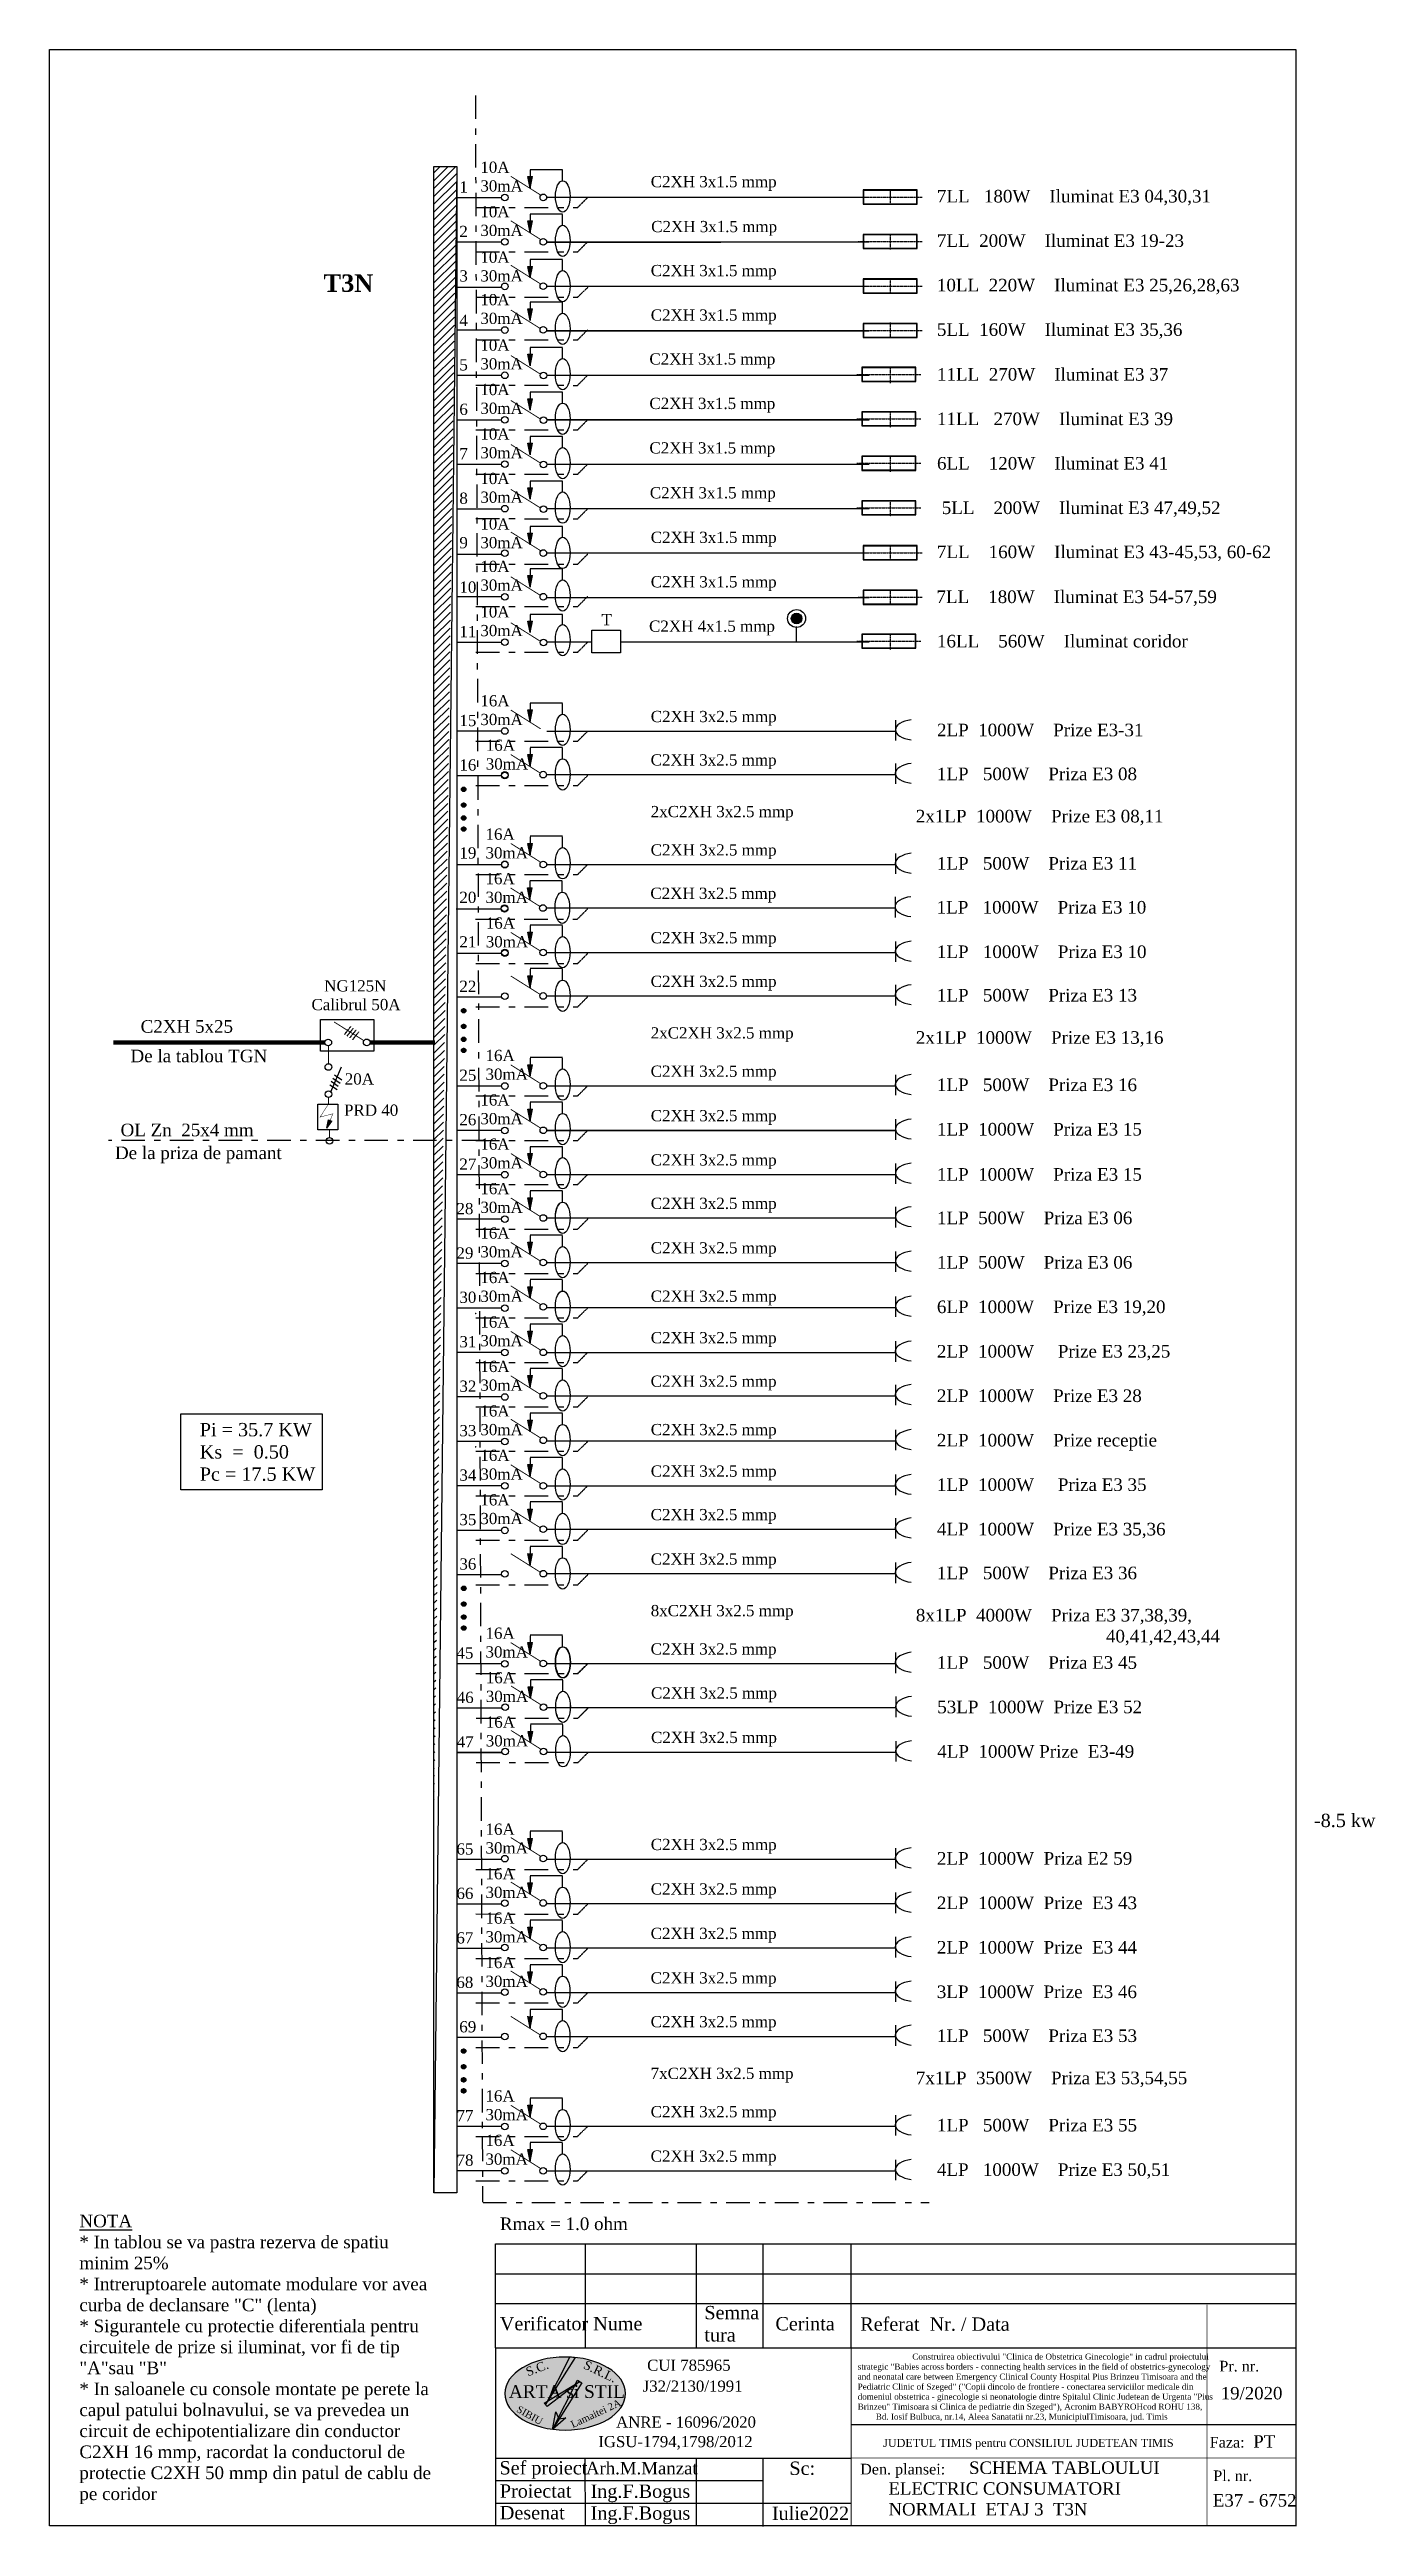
# Model space of a CAD drawing. Header units: inches. Extents: x -369701 to 85886, y 28217 to 66726.
# Drawn here: x -40900 to -25990, y 28218 to 56073 of the extents above; entities that cross this region are included whole.
import ezdxf

# ---------------------------------------------------------------- set-up
doc = ezdxf.new("R2010")
doc.units = ezdxf.units.IN
doc.header["$MEASUREMENT"] = 0
for name, pattern in [('DASHDOTX2', [50.8, 25.4, -12.7, 0, -12.7]), ('DOUBLE_DASHED', [1.093611, 0.529167, -0.211667, 0.141111, -0.211667]), ('VERDECKT2_S2', [0.135, 0.1, -0.035])]:
    doc.linetypes.add(name, pattern=pattern)
doc.layers.add('Circuite', color=7, linetype='Continuous', lineweight=25)
doc.layers.add('Circuite incendiu', color=1, linetype='Continuous', lineweight=25)
for name, color, linetype in [('circuite iluminat normal', 7, 'Continuous'), ('circuite prize normal', 7, 'Continuous'), ('ELECTRICAL', 7, 'Continuous'), ('Texte', 7, 'Continuous')]:
    doc.layers.add(name, color=color, linetype=linetype)
doc.styles.get("Standard").update_dxf_attribs({"font": 'arial.ttf'})

msp = doc.modelspace()

# ---------------------------------------------------------------- texts
at = {"layer": 'Circuite', "linetype": 'Continuous', "attachment_point": 1}
for s, insert, char_height, width in [('{\\fTimes New Roman|b0|i0|c0|p18;10A\\P30mA}', (-36055, 54813), 126.25, 407.03), ('{\\fTimes New Roman|b0|i0|c0|p18;10A\\P30mA}', (-36055, 54313), 126.25, 407.03), ('{\\fTimes New Roman|b0|i0|c0|p18;10A\\P30mA}', (-36055, 53802), 126.25, 407.03), ('{\\fTimes New Roman|b0|i0|c0|p18;10A\\P30mA}', (-36055, 53324), 126.25, 407.03), ('{\\fTimes New Roman|b0|i0|c0|p18;10A\\P30mA}', (-36055, 52813), 126.25, 407.03), ('{\\fTimes New Roman|b0|i0|c0|p18;10A\\P30mA}', (-36055, 52313), 126.25, 407.03), ('{\\fTimes New Roman|b0|i0|c0|p18;10A\\P30mA}', (-36055, 51813), 126.25, 407.03), ('{\\fTimes New Roman|b0|i0|c0|p18;10A\\P30mA}', (-36055, 51313), 126.25, 407.03), ('{\\fTimes New Roman|b0|i0|c0|p18;10A\\P30mA}', (-36055, 50802), 126.25, 407.03), ('{\\fTimes New Roman|b0|i0|c0|p18;10A\\P30mA}', (-36055, 50324), 126.25, 407.03), ('{\\fTimes New Roman|b0|i0|c0|p18;10A\\P30mA}', (-36055, 49813), 126.25, 407.03), ('{\\fTimes New Roman|b0|i0|c0|p18;  T}', (-34788, 49725), 126.25, 407.03), ('{\\fTimes New Roman|b0|i0|c0|p18;16A\\P30mA}', (-36055, 48813), 126.25, 407.03), ('{\\fTimes New Roman|b0|i0|c0|p18;16A\\P30mA}', (-35994, 48313), 126.25, 407.03), ('{\\fTimes New Roman|b0|i0|c0|p18;16A\\P30mA}', (-35997, 47313), 126.25, 407.03), ('{\\fTimes New Roman|b0|i0|c0|p18;16A\\P30mA}', (-35997, 46813), 126.25, 407.03), ('{\\fTimes New Roman|b0|i0|c0|p18;16A\\P30mA}', (-35994, 46313), 126.25, 407.03), ('{\\fTimes New Roman|b0|i0|c0|p18;16A\\P30mA}', (-35997, 44824), 126.25, 407.03), ('{\\fTimes New Roman|b0|i0|c0|p18;16A\\P30mA}', (-36055, 44324), 126.25, 407.03), ('{\\fTimes New Roman|b0|i0|c0|p18;PRD 40}', (-37588, 44209), 126.38, 1127.52), ('{\\fTimes New Roman|b0|i0|c0|p18;16A\\P30mA}', (-36055, 43827), 126.25, 407.03), ('{\\fTimes New Roman|b0|i0|c0|p18;16A\\P30mA}', (-36055, 43327), 126.25, 407.03), ('{\\fTimes New Roman|b0|i0|c0|p18;16A\\P30mA}', (-36055, 42827), 126.25, 407.03), ('{\\fTimes New Roman|b0|i0|c0|p18;16A\\P30mA}', (-36055, 42327), 126.25, 407.03), ('{\\fTimes New Roman|b0|i0|c0|p18;16A\\P30mA}', (-36055, 41827), 126.25, 407.03), ('{\\fTimes New Roman|b0|i0|c0|p18;16A\\P30mA}', (-36055, 41327), 126.25, 407.03), ('{\\fTimes New Roman|b0|i0|c0|p18;16A\\P30mA}', (-36055, 40827), 126.25, 407.03), ('{\\fTimes New Roman|b0|i0|c0|p18;16A\\P30mA}', (-36055, 40327), 126.25, 407.03), ('{\\fTimes New Roman|b0|i0|c0|p18;16A\\P30mA}', (-36055, 39827), 126.25, 407.03), ('{\\fTimes New Roman|b0|i0|c0|p18;16A\\P30mA}', (-35997, 38327), 126.25, 407.03), ('{\\fTimes New Roman|b0|i0|c0|p18;16A\\P30mA}', (-35994, 37827), 126.25, 407.03), ('{\\fTimes New Roman|b0|i0|c0|p18;16A\\P30mA}', (-35994, 37327), 126.25, 407.03), ('{\\fTimes New Roman|b0|i0|c0|p18;16A\\P30mA}', (-35994, 37327), 126.25, 407.03), ('{\\fTimes New Roman|b0|i0|c0|p18;16A\\P30mA}', (-35997, 36123), 126.25, 407.03), ('{\\fTimes New Roman|b0|i0|c0|p18;16A\\P30mA}', (-35997, 35623), 126.25, 407.03), ('{\\fTimes New Roman|b0|i0|c0|p18;16A\\P30mA}', (-35998, 35123), 126.25, 407.03), ('{\\fTimes New Roman|b0|i0|c0|p18;16A\\P30mA}', (-35998, 34623), 126.25, 407.03), ('{\\fTimes New Roman|b0|i0|c0|p18;16A\\P30mA}', (-35998, 33123), 126.25, 407.03), ('{\\fTimes New Roman|b0|i0|c0|p18;16A\\P30mA}', (-35998, 32623), 126.25, 407.03)]:
    msp.add_mtext(s, dxfattribs=dict(at, insert=insert, char_height=char_height, width=width))
at = {"layer": 'ELECTRICAL', "linetype": 'DOUBLE_DASHED', "attachment_point": 1}
for s, insert, char_height, width in [('{\\fTimes New Roman|b0|i0|c0|p18;C2XH 3x1.5 mmp}', (-34139, 54651), 126.38, 2813.98), ('{\\fTimes New Roman|b0|i0|c0|p18;7LL   180W    Iluminat E3 04,30,31}', (-30921, 54495), 141.54, 8555.18), ('{\\fTimes New Roman|b0|i0|c0|p18;C2XH 3x1.5 mmp}', (-34134, 54146), 126.38, 2813.98), ('{\\fTimes New Roman|b0|i0|c0|p18;7LL  200W    Iluminat E3 19-23}', (-30921, 53995), 141.54, 8555.18), ('{\\fTimes New Roman|b0|i0|c0|p18;C2XH 3x1.5 mmp}', (-34139, 53651), 126.38, 2813.98), ('{\\fTimes New Roman|b0|i0|c0|p18;10LL  220W    Iluminat E3 25,26,28,63}', (-30921, 53495), 141.54, 8555.18), ('{\\fTimes New Roman|b0|i0|c0|p18;C2XH 3x1.5 mmp}', (-34139, 53151), 126.38, 2813.98), ('{\\fTimes New Roman|b0|i0|c0|p18;5LL  160W    Iluminat E3 35,36}', (-30921, 52995), 141.54, 8555.18), ('{\\fTimes New Roman|b0|i0|c0|p18;C2XH 3x1.5 mmp}', (-34154, 52657), 126.38, 2813.98), ('{\\fTimes New Roman|b0|i0|c0|p18;11LL  270W    Iluminat E3 37}', (-30920, 52491), 141.54, 8555.18), ('{\\fTimes New Roman|b0|i0|c0|p18;C2XH 3x1.5 mmp}', (-34154, 52157), 126.38, 2813.98), ('\\pxt18,19;{\\fTimes New Roman|b0|i0|c0|p18;11LL   270W    Iluminat E3 39}', (-30920, 51991), 141.54, 8555.18), ('{\\fTimes New Roman|b0|i0|c0|p18;C2XH 3x1.5 mmp}', (-34154, 51657), 126.38, 2813.98), ('{\\fTimes New Roman|b0|i0|c0|p18;6LL    120W    Iluminat E3 41}', (-30920, 51491), 141.54, 8555.18), ('{\\fTimes New Roman|b0|i0|c0|p18;C2XH 3x1.5 mmp}', (-34149, 51152), 126.38, 2813.98), ('{\\fTimes New Roman|b0|i0|c0|p18; 5LL    200W    Iluminat E3 47,49,52}', (-30920, 50991), 141.54, 8555.18), ('{\\fTimes New Roman|b0|i0|c0|p18;C2XH 3x1.5 mmp}', (-34139, 50651), 126.38, 2813.98), ('{\\fTimes New Roman|b0|i0|c0|p18;7LL    160W    Iluminat E3 43-45,53, 60-62}', (-30921, 50495), 141.54, 8555.18), ('{\\fTimes New Roman|b0|i0|c0|p18;C2XH 3x1.5 mmp}', (-34139, 50151), 126.38, 2813.98), ('{\\fTimes New Roman|b0|i0|c0|p18;7LL    180W    Iluminat E3 54-57,59}', (-30926, 49990), 141.54, 8555.18), ('{\\fTimes New Roman|b0|i0|c0|p18;C2XH 4x1.5 mmp}', (-34158, 49652), 126.38, 2813.98), ('{\\fTimes New Roman|b0|i0|c0|p18;16LL    560W    Iluminat coridor}', (-30920, 49491), 141.54, 8555.18), ('{\\fTimes New Roman|b0|i0|c0|p18;C2XH 3x2.5 mmp}', (-34139, 48636), 126.38, 2813.98), ('{\\fTimes New Roman|b0|i0|c0|p18;2LP  1000W    Prize E3-31}', (-30920, 48492), 141.54, 8555.18), ('{\\fTimes New Roman|b0|i0|c0|p18;C2XH 3x2.5 mmp}', (-34140, 48148), 126.38, 2813.98), ('{\\fTimes New Roman|b0|i0|c0|p18;1LP   500W    Priza E3 08}', (-30921, 47998), 141.54, 8555.18), ('{\\fTimes New Roman|b0|i0|c0|p18;2xC2XH 3x2.5 mmp}', (-34139, 47567), 126.38, 2813.98), ('{\\fTimes New Roman|b0|i0|c0|p18;2x1LP  1000W    Prize E3 08,11}', (-31158, 47523), 141.54, 8555.18), ('{\\fTimes New Roman|b0|i0|c0|p18;C2XH 3x2.5 mmp}', (-34140, 47136), 126.38, 2813.98), ('{\\fTimes New Roman|b0|i0|c0|p18;1LP   500W    Priza E3 11}', (-30921, 46992), 141.54, 8555.18), ('{\\fTimes New Roman|b0|i0|c0|p18;C2XH 3x2.5 mmp}', (-34143, 46648), 126.38, 2813.98), ('{\\fTimes New Roman|b0|i0|c0|p18;1LP   1000W    Priza E3 10}', (-30924, 46498), 141.54, 8555.18), ('{\\fTimes New Roman|b0|i0|c0|p18;C2XH 3x2.5 mmp}', (-34140, 46148), 126.38, 2813.98), ('{\\fTimes New Roman|b0|i0|c0|p18;1LP   1000W    Priza E3 10}', (-30921, 45998), 141.54, 8555.18), ('{\\fTimes New Roman|b0|i0|c0|p18;C2XH 3x2.5 mmp}', (-34140, 45658), 126.38, 2813.98), ('{\\fTimes New Roman|b0|i0|c0|p18;1LP   500W    Priza E3 13}', (-30921, 45509), 141.54, 8555.18), ('{\\fTimes New Roman|b0|i0|c0|p18;    C2XH 5x25}', (-40089, 45158), 141.54, 2813.98), ('{\\fTimes New Roman|b0|i0|c0|p18;2xC2XH 3x2.5 mmp}', (-34139, 45078), 126.38, 2813.98), ('{\\fTimes New Roman|b0|i0|c0|p18;2x1LP  1000W    Prize E3 13,16}', (-31158, 45034), 141.54, 8555.18), ('{\\fTimes New Roman|b0|i0|c0|p18;C2XH 3x2.5 mmp}', (-34140, 44647), 126.38, 2813.98), ('{\\fTimes New Roman|b0|i0|c0|p18;1LP   500W    Priza E3 16}', (-30921, 44502), 141.54, 8555.18), ('{\\fTimes New Roman|b0|i0|c0|p18;C2XH 3x2.5 mmp}', (-34139, 44147), 126.38, 2813.98), ('{\\fTimes New Roman|b0|i0|c0|p18;OL Zn  25x4 mm}', (-40101, 43994), 141.54, 1941.33), ('{\\fTimes New Roman|b0|i0|c0|p18;1LP  1000W    Priza E3 15}', (-30920, 44002), 141.54, 8555.18), ('{\\fTimes New Roman|b0|i0|c0|p18;C2XH 3x2.5 mmp}', (-34139, 43650), 126.38, 2813.98), ('{\\fTimes New Roman|b0|i0|c0|p18;1LP  1000W    Priza E3 15}', (-30920, 43494), 141.54, 8555.18), ('{\\fTimes New Roman|b0|i0|c0|p18;C2XH 3x2.5 mmp}', (-34139, 43161), 126.38, 2813.98), ('{\\fTimes New Roman|b0|i0|c0|p18;1LP  500W    Priza E3 06}', (-30920, 43005), 141.54, 8555.18), ('{\\fTimes New Roman|b0|i0|c0|p18;C2XH 3x2.5 mmp}', (-34139, 42661), 126.38, 2813.98), ('{\\fTimes New Roman|b0|i0|c0|p18;1LP  500W    Priza E3 06}', (-30920, 42505), 141.54, 8555.18), ('{\\fTimes New Roman|b0|i0|c0|p18;C2XH 3x2.5 mmp}', (-34139, 42117), 126.38, 2813.98), ('{\\fTimes New Roman|b0|i0|c0|p18;6LP  1000W    Prize E3 19,20}', (-30921, 42005), 141.54, 8555.18), ('{\\fTimes New Roman|b0|i0|c0|p18;C2XH 3x2.5 mmp}', (-34139, 41650), 126.38, 2813.98), ('{\\fTimes New Roman|b0|i0|c0|p18;2LP  1000W     Prize E3 23,25}', (-30921, 41505), 141.54, 8555.18), ('{\\fTimes New Roman|b0|i0|c0|p18;C2XH 3x2.5 mmp}', (-34140, 41161), 126.38, 2813.98), ('{\\fTimes New Roman|b0|i0|c0|p18;2LP  1000W    Prize E3 28}', (-30921, 41005), 141.54, 8555.18), ('{\\fTimes New Roman|b0|i0|c0|p18;C2XH 3x2.5 mmp}', (-34139, 40617), 126.38, 2813.98), ('{\\fTimes New Roman|b0|i0|c0|p18;2LP  1000W    Prize receptie}', (-30921, 40505), 141.54, 8555.18), ('{\\fTimes New Roman|b0|i0|c0|p18;C2XH 3x2.5 mmp}', (-34139, 40150), 126.38, 2813.98), ('{\\fTimes New Roman|b0|i0|c0|p18;1LP  1000W     Priza E3 35}', (-30921, 40005), 141.54, 8555.18), ('{\\fTimes New Roman|b0|i0|c0|p18;C2XH 3x2.5 mmp}', (-34140, 39661), 126.38, 2813.98), ('{\\fTimes New Roman|b0|i0|c0|p18;4LP  1000W    Prize E3 35,36}', (-30921, 39505), 141.54, 8555.18), ('{\\fTimes New Roman|b0|i0|c0|p18;C2XH 3x2.5 mmp}', (-34139, 39161), 126.38, 2813.98), ('{\\fTimes New Roman|b0|i0|c0|p18;1LP   500W    Priza E3 36}', (-30921, 39012), 141.54, 8555.18), ('{\\fTimes New Roman|b0|i0|c0|p18;8xC2XH 3x2.5 mmp}', (-34139, 38581), 126.38, 2813.98), ('{\\fTimes New Roman|b0|i0|c0|p18;8x1LP  4000W    Priza E3 37,38,39,\\P                                        40,41,42,43,44}', (-31158, 38537), 141.54, 8555.18), ('{\\fTimes New Roman|b0|i0|c0|p18;C2XH 3x2.5 mmp}', (-34140, 38150), 126.38, 2813.98), ('{\\fTimes New Roman|b0|i0|c0|p18;1LP   500W    Priza E3 45}', (-30921, 38005), 141.54, 8555.18), ('{\\fTimes New Roman|b0|i0|c0|p18;C2XH 3x2.5 mmp}', (-34136, 37655), 126.38, 2813.98), ('{\\fTimes New Roman|b0|i0|c0|p18;53LP  1000W  Prize E3 52}', (-30917, 37505), 141.54, 8555.18), ('{\\fTimes New Roman|b0|i0|c0|p18;C2XH 3x2.5 mmp}', (-34136, 37155), 126.38, 2813.98), ('{\\fTimes New Roman|b0|i0|c0|p18;4LP  1000W Prize  E3-49}', (-30917, 37005), 141.54, 8555.18), ('{\\fTimes New Roman|b0|i0|c0|p18;C2XH 3x2.5 mmp}', (-34139, 35951), 126.38, 2813.98), ('{\\fTimes New Roman|b0|i0|c0|p18;2LP  1000W  Priza E2 59}', (-30921, 35802), 141.54, 8555.18), ('{\\fTimes New Roman|b0|i0|c0|p18;C2XH 3x2.5 mmp}', (-34139, 35451), 126.38, 2813.98), ('{\\fTimes New Roman|b0|i0|c0|p18;2LP  1000W  Prize  E3 43}', (-30921, 35302), 141.54, 8555.18), ('{\\fTimes New Roman|b0|i0|c0|p18;C2XH 3x2.5 mmp}', (-34140, 34951), 126.38, 2813.98), ('{\\fTimes New Roman|b0|i0|c0|p18;2LP  1000W  Prize  E3 44}', (-30921, 34802), 141.54, 8555.18), ('{\\fTimes New Roman|b0|i0|c0|p18;C2XH 3x2.5 mmp}', (-34140, 34451), 126.38, 2813.98), ('{\\fTimes New Roman|b0|i0|c0|p18;3LP  1000W  Prize  E3 46}', (-30922, 34302), 141.54, 8555.18), ('{\\fTimes New Roman|b0|i0|c0|p18;C2XH 3x2.5 mmp}', (-34140, 33958), 126.38, 2813.98), ('{\\fTimes New Roman|b0|i0|c0|p18;1LP   500W    Priza E3 53}', (-30921, 33808), 141.54, 8555.18), ('{\\fTimes New Roman|b0|i0|c0|p18;7xC2XH 3x2.5 mmp}', (-34140, 33377), 126.38, 2813.98), ('{\\fTimes New Roman|b0|i0|c0|p18;7x1LP  3500W    Priza E3 53,54,55}', (-31158, 33333), 141.54, 8555.18), ('{\\fTimes New Roman|b0|i0|c0|p18;C2XH 3x2.5 mmp}', (-34140, 32946), 126.38, 2813.98), ('{\\fTimes New Roman|b0|i0|c0|p18;1LP   500W    Priza E3 55}', (-30921, 32802), 141.54, 8555.18), ('{\\fTimes New Roman|b0|i0|c0|p18;C2XH 3x2.5 mmp}', (-34140, 32446), 126.38, 2813.98), ('{\\fTimes New Roman|b0|i0|c0|p18;4LP   1000W    Prize E3 50,51}', (-30921, 32302), 141.54, 8555.18), ('{\\fTimes New Roman|b0|i0|c0|p18;\\LNOTA\\P\\l* In tablou se va pastra rezerva de spatiu minim 25%\\P* Intreruptoarele automate modulare vor avea curba de declansare "C" (lenta)\\P* Sigurantele cu protectie diferentiala pentru circuitele de prize si iluminat, vor fi de tip "A"sau "B"\\P* In saloanele cu console montate pe perete la capul patului bolnavului, se va prevedea un circuit de echipotentializare din conductor C2XH 16 mmp, racordat la conductorul de protectie C2XH 50 mmp din patul de cablu de pe coridor}', (-40564, 31724), 141.541, 3974.27), ('{\\fTimes New Roman|b0|i0|c0|p18;Rmax = 1.0 ohm}', (-35835, 31693), 141.54, 8555.18)]:
    msp.add_mtext(s, dxfattribs=dict(at, insert=insert, char_height=char_height, width=width))
at = {"layer": 'ELECTRICAL', "linetype": 'Continuous', "attachment_point": 1}
for s, insert, char_height, width in [('{\\fTimes New Roman|b0|i0|c0|p18;1}', (-36291, 54591), 126.38, 407.44), ('{\\fTimes New Roman|b0|i0|c0|p18;2}', (-36291, 54091), 126.38, 407.44), ('{\\fTimes New Roman|b1|i0|c0|p18;T3N}', (-37819, 53545), 196.58, 477.25), ('{\\fTimes New Roman|b0|i0|c0|p18;3}', (-36291, 53591), 126.38, 407.44), ('{\\fTimes New Roman|b0|i0|c0|p18;4}', (-36291, 53091), 126.38, 407.44), ('{\\fTimes New Roman|b0|i0|c0|p18;5}', (-36291, 52591), 126.38, 407.44), ('{\\fTimes New Roman|b0|i0|c0|p18;6}', (-36291, 52091), 126.38, 407.44), ('{\\fTimes New Roman|b0|i0|c0|p18;7}', (-36291, 51591), 126.38, 407.44), ('{\\fTimes New Roman|b0|i0|c0|p18;8}', (-36291, 51091), 126.38, 407.44), ('{\\fTimes New Roman|b0|i0|c0|p18;9}', (-36291, 50591), 126.38, 407.44), ('{\\fTimes New Roman|b0|i0|c0|p18;10}', (-36291, 50091), 126.38, 407.44), ('{\\fTimes New Roman|b0|i0|c0|p18;11}', (-36291, 49591), 126.38, 407.44), ('{\\fTimes New Roman|b0|i0|c0|p18;15}', (-36291, 48591), 126.38, 407.44), ('{\\fTimes New Roman|b0|i0|c0|p18;16}', (-36291, 48091), 126.38, 407.44), ('{\\fTimes New Roman|b0|i0|c0|p18;19}', (-36291, 47102), 126.38, 407.44), ('{\\fTimes New Roman|b0|i0|c0|p18;20}', (-36291, 46602), 126.38, 407.44), ('{\\fTimes New Roman|b0|i0|c0|p18;21}', (-36291, 46102), 126.38, 407.44), ('{\\fTimes New Roman|b0|i0|c0|p18;   NG125N\\PCalibrul 50A}', (-37954, 45607), 126.38, 1443.2), ('{\\fTimes New Roman|b0|i0|c0|p18;22}', (-36291, 45602), 126.38, 407.44), ('{\\fTimes New Roman|b0|i0|c0|p18;         De la tablou TGN\\P                         }', (-40470, 44826), 141.54, 3139.93), ('{\\fTimes New Roman|b0|i0|c0|p18;25}', (-36291, 44602), 126.38, 407.44), ('{\\fTimes New Roman|b0|i0|c0|p18;20A}', (-37580, 44560), 126.38, 407.44), ('{\\fTimes New Roman|b0|i0|c0|p18;26}', (-36291, 44102), 126.38, 407.44), ('{\\fTimes New Roman|b0|i0|c0|p18;De la priza de pamant}', (-40164, 43737), 141.54, 3139.93), ('{\\fTimes New Roman|b0|i0|c0|p18;27}', (-36291, 43602), 126.38, 407.44), ('\\pxt1;{\\fTimes New Roman|b0|i0|c0|p18;28}', (-36324, 43102), 126.38, 407.44), ('\\pxt1;{\\fTimes New Roman|b0|i0|c0|p18;29}', (-36324, 42602), 126.38, 407.44), ('{\\fTimes New Roman|b0|i0|c0|p18;30}', (-36291, 42105), 126.38, 407.44), ('{\\fTimes New Roman|b0|i0|c0|p18;31}', (-36291, 41605), 126.38, 407.44), ('{\\fTimes New Roman|b0|i0|c0|p18;32}', (-36291, 41105), 126.38, 407.44), ('\\pxt3;{\\fTimes New Roman|b0|i0|c0|p18;Pi\\fTimes New Roman|b1|i0|c0|p18; \\fTimes New Roman|b0|i0|c0|p18;= 35.7 KW\\P\\ptz;Ks  =  0.50\\PPc\\fTimes New Roman|b1|i0|c0|p18; \\fTimes New Roman|b0|i0|c0|p18;= 17.5 KW}', (-39210, 40628), 150, 1841.24), ('{\\fTimes New Roman|b0|i0|c0|p18;33}', (-36291, 40605), 126.38, 407.44), ('{\\fTimes New Roman|b0|i0|c0|p18;34}', (-36291, 40105), 126.38, 407.44), ('{\\fTimes New Roman|b0|i0|c0|p18;35}', (-36291, 39605), 126.38, 407.44), ('{\\fTimes New Roman|b0|i0|c0|p18;36}', (-36291, 39105), 126.38, 407.44), ('\\pxt1;{\\fTimes New Roman|b0|i0|c0|p18;45}', (-36324, 38105), 126.38, 407.44), ('\\pxt1;{\\fTimes New Roman|b0|i0|c0|p18;46}', (-36321, 37605), 126.38, 407.44), ('\\pxt1;{\\fTimes New Roman|b0|i0|c0|p18;47}', (-36321, 37105), 126.38, 407.44), ('\\pxt1;{\\fTimes New Roman|b0|i0|c0|p18;65}', (-36324, 35901), 126.38, 407.44), ('\\pxt1;{\\fTimes New Roman|b0|i0|c0|p18;66}', (-36324, 35401), 126.38, 407.44), ('\\pxt1;{\\fTimes New Roman|b0|i0|c0|p18;67}', (-36325, 34901), 126.38, 407.44), ('\\pxt1;{\\fTimes New Roman|b0|i0|c0|p18;68}', (-36325, 34401), 126.38, 407.44), ('{\\fTimes New Roman|b0|i0|c0|p18;69}', (-36292, 33901), 126.38, 407.44), ('{\\fTimes New Roman|b0|i0|c0|p18;77}', (-36323, 32901), 126.38, 407.44), ('{\\fTimes New Roman|b0|i0|c0|p18;78}', (-36323, 32401), 126.38, 407.44)]:
    msp.add_mtext(s, dxfattribs=dict(at, insert=insert, char_height=char_height, width=width))
at = {"layer": 'Texte', "linetype": 'Continuous', "attachment_point": 1}
for s, insert, char_height, width in [('{\\fTimes New Roman|b0|i0|c0|p18;-8.5 kw}', (-26681, 36233), 150, 713.5), ('\\fTimes New Roman|b0|i0|c0|p18;Semna\\Ptura', (-33536, 30698), 150, 957.8), ('\\fTimes New Roman|b0|i0|c0|p18;Verificator', (-35836, 30574), 150, 957.75), ('\\fTimes New Roman|b0|i0|c0|p18;Nume', (-34786, 30574), 150, 957.8), ('\\fTimes New Roman|b0|i0|c0|p18;Cerinta ', (-32737, 30573), 150, 713.5), ('{\\fTimes New Roman|b0|i0|c0|p18;19/2020}', (-27729, 29787), 140, 1414.36), ('{\\fTimes New Roman|b0|i0|c0|p18;Faza:}', (-27853, 29225), 120, 1414.36), ('{\\fTimes New Roman|b0|i0|c0|p18;  PT }', (-27469, 29244), 140, 1414.36), ('{\\fTimes New Roman|b0|i0|c0|p18;Proiectat}', (-35836, 28692), 150, 957.75), ('{\\fTimes New Roman|b0|i0|c0|p18;Sef proiect}', (-35840, 28953), 150, 1016.64), ('{\\fTimes New Roman|b0|i0|c0|p18;Arh.M.Manzat}', (-34868, 28944), 140, 1423.27), ('{\\fTimes New Roman|b0|i0|c0|p18;  Sc:}', (-32693, 28948), 150, 713.5), ('{\\fTimes New Roman|b0|i0|c0|p18;                \\H0.93333x;SCHEMA TABLOULUI ELECTRIC CONSUMATORI NORMALI  ETAJ 3  T3N}', (-31466, 28949), 150, 3496), ('{\\fTimes New Roman|b0|i0|c0|p18;Desenat}', (-35836, 28448), 150, 957.75), ('{\\fTimes New Roman|b0|i0|c0|p18;Ing.F.Bogus}', (-34816, 28690), 150, 957.75), ('{\\fTimes New Roman|b0|i0|c0|p18;Ing.F.Bogus}', (-34815, 28444), 150, 957.75), ('{\\fTimes New Roman|b0|i0|c0|p18;Iulie2022}', (-32777, 28441), 150, 1534.79), ('{\\fTimes New Roman|b0|i0|c0|p18; E37 - 6752}', (-27870, 28582), 140, 1414.36)]:
    msp.add_mtext(s, dxfattribs=dict(at, insert=insert, char_height=char_height, width=width))
at = {"layer": 'Texte', "attachment_point": 1}
for s, insert, char_height, width in [('\\fTimes New Roman|b0|i0|c0|p18;Referat  Nr. / Data', (-31783, 30569), 150, 2000.85), ('{\\fTimes New Roman|b0|i0|c0|p18;        CUI 785965 \\H1.1x; }', (-34557, 30094), 125, 4218.94), ('{\\fTimes New Roman|b0|i0|c0|p18;                        \\H1.38x;      \\H0.97826x;Construirea obiectivului "Clinica de Obstetrica Ginecologie" in cadrul proiectului\\Pstrategic "Babies across borders - connecting health services in the field of obstetrics-gynecology and neonatal care between Emergency Clinical County Hospital Pius Brinzeu Timisoara and the Pediatric Clinic of Szeged" ("Copii dincolo de frontiere - conectarea serviciilor medicale din domeniul obstetrica - ginecologie si neonatologie dintre Spitalul Clinic Judetean de Urgenta "Pius Brinzeu" Timisoara si Clinica de pediatrie din Szeged"), Acronim BABYROHcod ROHU 138, \\P        Bd. Iosif Bulbuca, nr.14, Aleea Sanatatii nr.23, MunicipiulTimisoara, jud. Timis}', (-31812, 30162), 50, 3987.91), ('{\\fTimes New Roman|b0|i0|c0|p18;ARTA si STIL }', (-35735, 29807), 144, 3081.12), ('\\pxt9;{\\fTimes New Roman|b0|i0|c0|p18;J32/2130/1991}', (-34229, 29859), 125, 4218.94), ('{\\fTimes New Roman|b0|i0|c0|p18;Pr. nr.}', (-27745, 30081), 120, 1688.6), ('\\pxt12;{\\fTimes New Roman|b0|i0|c0|p18;ANRE - 16096/2020}', (-34529, 29455), 125, 4218.94), ('{\\fTimes New Roman|b0|i0|c0|p18;IGSU-1794,1798/2012}', (-34729, 29235), 125, 4218.94), ('{\\fTimes New Roman|b0|i0|c0|p18;JUDETUL TIMIS pentru CONSILIUL JUDETEAN TIMIS}', (-31525, 29203), 90, 3509.52), ('{\\fTimes New Roman|b0|i0|c0|p18;Den. plansei:   }', (-31784, 28923), 120, 1562.27), ('{\\fTimes New Roman|b0|i0|c0|p18;Pl. nr.}', (-27813, 28848), 120, 937.77)]:
    msp.add_mtext(s, dxfattribs=dict(at, insert=insert, char_height=char_height, width=width))
at = {"layer": 'Texte', "width": 3081.12, "attachment_point": 1}
for s, insert, char_height, rotation in [('{\\fTimes New Roman|b0|i0|c0|p18;S.C.}', (-35556, 29999), 100, 20.7146), ('{\\fTimes New Roman|b0|i0|c0|p18;S.R.L.}', (-34863, 30091), 100, 334.5926), ('{\\fTimes New Roman|b0|i0|c0|p18;SIBIU}', (-35617, 29582), 80, 330.2913), ('{\\fTimes New Roman|b0|i0|c0|p18;Lamaitei 2A}', (-35049, 29397), 80, 25.0215)]:
    msp.add_mtext(s, dxfattribs=dict(at, insert=insert, char_height=char_height, rotation=rotation))

# ---------------------------------------------------------------- hatches: boundary and pattern name
at = {"layer": 'Circuite', "linetype": 'Continuous'}
h = msp.add_hatch(color=256, dxfattribs=at)
h.paths.add_polyline_path([(-35495, 54516), (-35495, 54646), (-35521, 54646)])
h.paths.add_polyline_path([(-35469, 54646), (-35495, 54646), (-35495, 54516)])
h = msp.add_hatch(color=256, dxfattribs=at)
h.paths.add_polyline_path([(-35495, 54516), (-35495, 54646), (-35521, 54646)])
h.paths.add_polyline_path([(-35469, 54646), (-35495, 54646), (-35495, 54516)])
h = msp.add_hatch(color=256, dxfattribs=at)
h.paths.add_polyline_path([(-35495, 54016), (-35495, 54146), (-35521, 54146)])
h.paths.add_polyline_path([(-35469, 54146), (-35495, 54146), (-35495, 54016)])
h = msp.add_hatch(color=256, dxfattribs=at)
h.paths.add_polyline_path([(-35495, 54016), (-35495, 54146), (-35521, 54146)])
h.paths.add_polyline_path([(-35469, 54146), (-35495, 54146), (-35495, 54016)])
h = msp.add_hatch(color=256, dxfattribs=at)
h.paths.add_polyline_path([(-35495, 53505), (-35495, 53635), (-35521, 53635)])
h.paths.add_polyline_path([(-35469, 53635), (-35495, 53635), (-35495, 53505)])
h = msp.add_hatch(color=256, dxfattribs=at)
h.paths.add_polyline_path([(-35495, 53505), (-35495, 53635), (-35521, 53635)])
h.paths.add_polyline_path([(-35469, 53635), (-35495, 53635), (-35495, 53505)])
h = msp.add_hatch(color=256, dxfattribs=at)
h.paths.add_polyline_path([(-35495, 53027), (-35495, 53157), (-35521, 53157)])
h.paths.add_polyline_path([(-35469, 53157), (-35495, 53157), (-35495, 53027)])
h = msp.add_hatch(color=256, dxfattribs=at)
h.paths.add_polyline_path([(-35495, 53027), (-35495, 53157), (-35521, 53157)])
h.paths.add_polyline_path([(-35469, 53157), (-35495, 53157), (-35495, 53027)])
h = msp.add_hatch(color=256, dxfattribs=at)
h.paths.add_polyline_path([(-35495, 52516), (-35495, 52646), (-35521, 52646)])
h.paths.add_polyline_path([(-35469, 52646), (-35495, 52646), (-35495, 52516)])
h = msp.add_hatch(color=256, dxfattribs=at)
h.paths.add_polyline_path([(-35495, 52516), (-35495, 52646), (-35521, 52646)])
h.paths.add_polyline_path([(-35469, 52646), (-35495, 52646), (-35495, 52516)])
h = msp.add_hatch(color=256, dxfattribs=at)
h.paths.add_polyline_path([(-35495, 52016), (-35495, 52146), (-35521, 52146)])
h.paths.add_polyline_path([(-35469, 52146), (-35495, 52146), (-35495, 52016)])
h = msp.add_hatch(color=256, dxfattribs=at)
h.paths.add_polyline_path([(-35495, 52016), (-35495, 52146), (-35521, 52146)])
h.paths.add_polyline_path([(-35469, 52146), (-35495, 52146), (-35495, 52016)])
h = msp.add_hatch(color=256, dxfattribs=at)
h.paths.add_polyline_path([(-35495, 51516), (-35495, 51646), (-35521, 51646)])
h.paths.add_polyline_path([(-35469, 51646), (-35495, 51646), (-35495, 51516)])
h = msp.add_hatch(color=256, dxfattribs=at)
h.paths.add_polyline_path([(-35495, 51516), (-35495, 51646), (-35521, 51646)])
h.paths.add_polyline_path([(-35469, 51646), (-35495, 51646), (-35495, 51516)])
h = msp.add_hatch(color=256, dxfattribs=at)
h.paths.add_polyline_path([(-35495, 51016), (-35495, 51146), (-35521, 51146)])
h.paths.add_polyline_path([(-35469, 51146), (-35495, 51146), (-35495, 51016)])
h = msp.add_hatch(color=256, dxfattribs=at)
h.paths.add_polyline_path([(-35495, 51016), (-35495, 51146), (-35521, 51146)])
h.paths.add_polyline_path([(-35469, 51146), (-35495, 51146), (-35495, 51016)])
h = msp.add_hatch(color=256, dxfattribs=at)
h.paths.add_polyline_path([(-35495, 50505), (-35495, 50635), (-35521, 50635)])
h.paths.add_polyline_path([(-35469, 50635), (-35495, 50635), (-35495, 50505)])
h = msp.add_hatch(color=256, dxfattribs=at)
h.paths.add_polyline_path([(-35495, 50505), (-35495, 50635), (-35521, 50635)])
h.paths.add_polyline_path([(-35469, 50635), (-35495, 50635), (-35495, 50505)])
h = msp.add_hatch(color=256, dxfattribs=at)
h.paths.add_polyline_path([(-35495, 50027), (-35495, 50157), (-35521, 50157)])
h.paths.add_polyline_path([(-35469, 50157), (-35495, 50157), (-35495, 50027)])
h = msp.add_hatch(color=256, dxfattribs=at)
h.paths.add_polyline_path([(-35495, 50027), (-35495, 50157), (-35521, 50157)])
h.paths.add_polyline_path([(-35469, 50157), (-35495, 50157), (-35495, 50027)])
h = msp.add_hatch(color=256, dxfattribs=at)
h.paths.add_polyline_path([(-35495, 49516), (-35495, 49646), (-35521, 49646)])
h.paths.add_polyline_path([(-35469, 49646), (-35495, 49646), (-35495, 49516)])
h = msp.add_hatch(color=256, dxfattribs=at)
h.paths.add_polyline_path([(-35495, 49516), (-35495, 49646), (-35521, 49646)])
h.paths.add_polyline_path([(-35469, 49646), (-35495, 49646), (-35495, 49516)])
at = {"layer": 'Circuite'}
msp.add_hatch(color=256, dxfattribs=at).paths.add_polyline_path([(-32439, 49675, 1), (-32559, 49675, 1)])
at = {"layer": 'Circuite', "linetype": 'Continuous'}
h = msp.add_hatch(color=256, dxfattribs=at)
h.paths.add_polyline_path([(-35495, 48516), (-35495, 48646), (-35521, 48646)])
h.paths.add_polyline_path([(-35469, 48646), (-35495, 48646), (-35495, 48516)])
h = msp.add_hatch(color=256, dxfattribs=at)
h.paths.add_polyline_path([(-35495, 48516), (-35495, 48646), (-35521, 48646)])
h.paths.add_polyline_path([(-35469, 48646), (-35495, 48646), (-35495, 48516)])
h = msp.add_hatch(color=256, dxfattribs=at)
h.paths.add_polyline_path([(-35496, 48016), (-35496, 48146), (-35522, 48146)])
h.paths.add_polyline_path([(-35470, 48146), (-35496, 48146), (-35496, 48016)])
h = msp.add_hatch(color=256, dxfattribs=at)
h.paths.add_polyline_path([(-35495, 47016), (-35495, 47146), (-35522, 47146)])
h.paths.add_polyline_path([(-35469, 47146), (-35495, 47146), (-35495, 47016)])
h = msp.add_hatch(color=256, dxfattribs=at)
h.paths.add_polyline_path([(-35499, 46516), (-35499, 46646), (-35525, 46646)])
h.paths.add_polyline_path([(-35473, 46646), (-35499, 46646), (-35499, 46516)])
h = msp.add_hatch(color=256, dxfattribs=at)
h.paths.add_polyline_path([(-35496, 46016), (-35496, 46146), (-35522, 46146)])
h.paths.add_polyline_path([(-35470, 46146), (-35496, 46146), (-35496, 46016)])
h = msp.add_hatch(color=256, dxfattribs=at)
h.paths.add_polyline_path([(-35496, 45527), (-35496, 45657), (-35522, 45657)])
h.paths.add_polyline_path([(-35470, 45657), (-35496, 45657), (-35496, 45527)])
h = msp.add_hatch(color=256, dxfattribs=at)
h.paths.add_polyline_path([(-35495, 44527), (-35495, 44657), (-35522, 44657)])
h.paths.add_polyline_path([(-35469, 44657), (-35495, 44657), (-35495, 44527)])
h = msp.add_hatch(color=256, dxfattribs=at)
h.paths.add_polyline_path([(-37744, 44030), (-37763, 44038), (-37779, 43948)])
h.paths.add_polyline_path([(-37724, 44022), (-37744, 44030), (-37779, 43948), (-37780, 43944)])
h = msp.add_hatch(color=256, dxfattribs=at)
h.paths.add_polyline_path([(-35495, 44027), (-35495, 44157), (-35521, 44157)])
h.paths.add_polyline_path([(-35469, 44157), (-35495, 44157), (-35495, 44027)])
h = msp.add_hatch(color=256, dxfattribs=at)
h.paths.add_polyline_path([(-35495, 44027), (-35495, 44157), (-35521, 44157)])
h.paths.add_polyline_path([(-35469, 44157), (-35495, 44157), (-35495, 44027)])
h = msp.add_hatch(color=256, dxfattribs=at)
h.paths.add_polyline_path([(-35495, 43530), (-35495, 43660), (-35521, 43660)])
h.paths.add_polyline_path([(-35469, 43660), (-35495, 43660), (-35495, 43530)])
h = msp.add_hatch(color=256, dxfattribs=at)
h.paths.add_polyline_path([(-35495, 43530), (-35495, 43660), (-35521, 43660)])
h.paths.add_polyline_path([(-35469, 43660), (-35495, 43660), (-35495, 43530)])
h = msp.add_hatch(color=256, dxfattribs=at)
h.paths.add_polyline_path([(-35495, 43030), (-35495, 43160), (-35521, 43160)])
h.paths.add_polyline_path([(-35469, 43160), (-35495, 43160), (-35495, 43030)])
h = msp.add_hatch(color=256, dxfattribs=at)
h.paths.add_polyline_path([(-35495, 43030), (-35495, 43160), (-35521, 43160)])
h.paths.add_polyline_path([(-35469, 43160), (-35495, 43160), (-35495, 43030)])
h = msp.add_hatch(color=256, dxfattribs=at)
h.paths.add_polyline_path([(-35495, 42530), (-35495, 42660), (-35521, 42660)])
h.paths.add_polyline_path([(-35469, 42660), (-35495, 42660), (-35495, 42530)])
h = msp.add_hatch(color=256, dxfattribs=at)
h.paths.add_polyline_path([(-35495, 42530), (-35495, 42660), (-35521, 42660)])
h.paths.add_polyline_path([(-35469, 42660), (-35495, 42660), (-35495, 42530)])
h = msp.add_hatch(color=256, dxfattribs=at)
h.paths.add_polyline_path([(-35495, 42030), (-35495, 42160), (-35521, 42160)])
h.paths.add_polyline_path([(-35469, 42160), (-35495, 42160), (-35495, 42030)])
h = msp.add_hatch(color=256, dxfattribs=at)
h.paths.add_polyline_path([(-35495, 42030), (-35495, 42160), (-35521, 42160)])
h.paths.add_polyline_path([(-35469, 42160), (-35495, 42160), (-35495, 42030)])
h = msp.add_hatch(color=256, dxfattribs=at)
h.paths.add_polyline_path([(-35495, 41530), (-35495, 41660), (-35521, 41660)])
h.paths.add_polyline_path([(-35469, 41660), (-35495, 41660), (-35495, 41530)])
h = msp.add_hatch(color=256, dxfattribs=at)
h.paths.add_polyline_path([(-35495, 41530), (-35495, 41660), (-35521, 41660)])
h.paths.add_polyline_path([(-35469, 41660), (-35495, 41660), (-35495, 41530)])
h = msp.add_hatch(color=256, dxfattribs=at)
h.paths.add_polyline_path([(-35496, 41030), (-35496, 41160), (-35522, 41160)])
h.paths.add_polyline_path([(-35469, 41160), (-35496, 41160), (-35496, 41030)])
h = msp.add_hatch(color=256, dxfattribs=at)
h.paths.add_polyline_path([(-35496, 41030), (-35496, 41160), (-35522, 41160)])
h.paths.add_polyline_path([(-35469, 41160), (-35496, 41160), (-35496, 41030)])
h = msp.add_hatch(color=256, dxfattribs=at)
h.paths.add_polyline_path([(-35495, 40530), (-35495, 40660), (-35521, 40660)])
h.paths.add_polyline_path([(-35469, 40660), (-35495, 40660), (-35495, 40530)])
h = msp.add_hatch(color=256, dxfattribs=at)
h.paths.add_polyline_path([(-35495, 40530), (-35495, 40660), (-35521, 40660)])
h.paths.add_polyline_path([(-35469, 40660), (-35495, 40660), (-35495, 40530)])
h = msp.add_hatch(color=256, dxfattribs=at)
h.paths.add_polyline_path([(-35495, 40030), (-35495, 40160), (-35521, 40160)])
h.paths.add_polyline_path([(-35469, 40160), (-35495, 40160), (-35495, 40030)])
h = msp.add_hatch(color=256, dxfattribs=at)
h.paths.add_polyline_path([(-35495, 40030), (-35495, 40160), (-35521, 40160)])
h.paths.add_polyline_path([(-35469, 40160), (-35495, 40160), (-35495, 40030)])
h = msp.add_hatch(color=256, dxfattribs=at)
h.paths.add_polyline_path([(-35496, 39530), (-35496, 39660), (-35522, 39660)])
h.paths.add_polyline_path([(-35469, 39660), (-35496, 39660), (-35496, 39530)])
h = msp.add_hatch(color=256, dxfattribs=at)
h.paths.add_polyline_path([(-35496, 39530), (-35496, 39660), (-35522, 39660)])
h.paths.add_polyline_path([(-35469, 39660), (-35496, 39660), (-35496, 39530)])
h = msp.add_hatch(color=256, dxfattribs=at)
h.paths.add_polyline_path([(-35496, 39030), (-35496, 39160), (-35522, 39160)])
h.paths.add_polyline_path([(-35469, 39160), (-35496, 39160), (-35496, 39030)])
h = msp.add_hatch(color=256, dxfattribs=at)
h.paths.add_polyline_path([(-35495, 38030), (-35495, 38160), (-35521, 38160)])
h.paths.add_polyline_path([(-35469, 38160), (-35495, 38160), (-35495, 38030)])
h = msp.add_hatch(color=256, dxfattribs=at)
h.paths.add_polyline_path([(-35492, 37530), (-35492, 37660), (-35518, 37660)])
h.paths.add_polyline_path([(-35466, 37660), (-35492, 37660), (-35492, 37530)])
h = msp.add_hatch(color=256, dxfattribs=at)
h.paths.add_polyline_path([(-35492, 37030), (-35492, 37160), (-35518, 37160)])
h.paths.add_polyline_path([(-35466, 37160), (-35492, 37160), (-35492, 37030)])
h = msp.add_hatch(color=256, dxfattribs=at)
h.paths.add_polyline_path([(-35495, 35826), (-35495, 35956), (-35522, 35956)])
h.paths.add_polyline_path([(-35469, 35956), (-35495, 35956), (-35495, 35826)])
h = msp.add_hatch(color=256, dxfattribs=at)
h.paths.add_polyline_path([(-35496, 35326), (-35496, 35456), (-35522, 35456)])
h.paths.add_polyline_path([(-35470, 35456), (-35496, 35456), (-35496, 35326)])
h = msp.add_hatch(color=256, dxfattribs=at)
h.paths.add_polyline_path([(-35496, 34826), (-35496, 34956), (-35522, 34956)])
h.paths.add_polyline_path([(-35470, 34956), (-35496, 34956), (-35496, 34826)])
h = msp.add_hatch(color=256, dxfattribs=at)
h.paths.add_polyline_path([(-35496, 34326), (-35496, 34456), (-35523, 34456)])
h.paths.add_polyline_path([(-35470, 34456), (-35496, 34456), (-35496, 34326)])
h = msp.add_hatch(color=256, dxfattribs=at)
h.paths.add_polyline_path([(-35496, 33826), (-35496, 33956), (-35522, 33956)])
h.paths.add_polyline_path([(-35470, 33956), (-35496, 33956), (-35496, 33826)])
h = msp.add_hatch(color=256, dxfattribs=at)
h.paths.add_polyline_path([(-35496, 32826), (-35496, 32956), (-35522, 32956)])
h.paths.add_polyline_path([(-35470, 32956), (-35496, 32956), (-35496, 32826)])
h = msp.add_hatch(color=256, dxfattribs=at)
h.paths.add_polyline_path([(-35496, 32326), (-35496, 32456), (-35522, 32456)])
h.paths.add_polyline_path([(-35470, 32456), (-35496, 32456), (-35496, 32326)])
at = {"layer": 'circuite iluminat normal'}
h = msp.add_hatch(color=256, dxfattribs=at)
h.paths.add_polyline_path([(-36251, 47730, 0.528515), (-36219, 47755), (-36246, 47744)])
h.paths.add_polyline_path([(-36251, 47730), (-36246, 47744), (-36261, 47737, 0.127588)])
h.paths.add_polyline_path([(-36261, 47737), (-36219, 47755, 0.086363), (-36221, 47764, 0.099878), (-36226, 47772), (-36268, 47753, 0.099878), (-36266, 47744, 0.086363)])
h.paths.add_polyline_path([(-36268, 47753), (-36226, 47772, 0.664213)])
h = msp.add_hatch(color=256, dxfattribs=at)
h.paths.add_polyline_path([(-36249, 47730, 0.528515), (-36217, 47755), (-36244, 47744)])
h.paths.add_polyline_path([(-36249, 47730), (-36244, 47744), (-36260, 47737, 0.127588)])
h.paths.add_polyline_path([(-36260, 47737), (-36217, 47755, 0.086363), (-36219, 47764, 0.099878), (-36225, 47772), (-36266, 47753, 0.099878), (-36264, 47744, 0.086363)])
h.paths.add_polyline_path([(-36266, 47753), (-36225, 47772, 0.664213)])
h = msp.add_hatch(color=256, dxfattribs=at)
h.paths.add_polyline_path([(-36251, 47554, 0.528515), (-36219, 47579), (-36246, 47567)])
h.paths.add_polyline_path([(-36251, 47554), (-36246, 47567), (-36261, 47560, 0.127588)])
h.paths.add_polyline_path([(-36261, 47560), (-36219, 47579, 0.086363), (-36221, 47587, 0.099878), (-36226, 47595), (-36268, 47577, 0.099878), (-36266, 47567, 0.086363)])
h.paths.add_polyline_path([(-36268, 47577), (-36226, 47595, 0.664213)])
h = msp.add_hatch(color=256, dxfattribs=at)
h.paths.add_polyline_path([(-36251, 47407, 0.528515), (-36219, 47432), (-36246, 47421)])
h.paths.add_polyline_path([(-36251, 47407), (-36246, 47421), (-36261, 47414, 0.127588)])
h.paths.add_polyline_path([(-36261, 47414), (-36219, 47432, 0.086363), (-36221, 47441, 0.099878), (-36226, 47449), (-36268, 47430, 0.099878), (-36266, 47421, 0.086363)])
h.paths.add_polyline_path([(-36268, 47430), (-36226, 47449, 0.664213)])
h = msp.add_hatch(color=256, dxfattribs=at)
h.paths.add_polyline_path([(-36249, 47554, 0.528515), (-36217, 47579), (-36244, 47567)])
h.paths.add_polyline_path([(-36249, 47554), (-36244, 47567), (-36260, 47560, 0.127588)])
h.paths.add_polyline_path([(-36260, 47560), (-36217, 47579, 0.086363), (-36219, 47587, 0.099878), (-36225, 47595), (-36266, 47577, 0.099878), (-36264, 47567, 0.086363)])
h.paths.add_polyline_path([(-36266, 47577), (-36225, 47595, 0.664213)])
h = msp.add_hatch(color=256, dxfattribs=at)
h.paths.add_polyline_path([(-36249, 47407, 0.528515), (-36217, 47432), (-36244, 47421)])
h.paths.add_polyline_path([(-36249, 47407), (-36244, 47421), (-36260, 47414, 0.127588)])
h.paths.add_polyline_path([(-36260, 47414), (-36217, 47432, 0.086363), (-36219, 47441, 0.099878), (-36225, 47449), (-36266, 47430, 0.099878), (-36264, 47421, 0.086363)])
h.paths.add_polyline_path([(-36266, 47430), (-36225, 47449, 0.664213)])
h = msp.add_hatch(color=256, dxfattribs=at)
h.paths.add_polyline_path([(-36251, 47284, 0.528515), (-36219, 47309), (-36246, 47297)])
h.paths.add_polyline_path([(-36251, 47284), (-36246, 47297), (-36261, 47290, 0.127588)])
h.paths.add_polyline_path([(-36261, 47290), (-36219, 47309, 0.086363), (-36221, 47317, 0.099878), (-36226, 47325), (-36268, 47307, 0.099878), (-36266, 47297, 0.086363)])
h.paths.add_polyline_path([(-36268, 47307), (-36226, 47325, 0.664213)])
h = msp.add_hatch(color=256, dxfattribs=at)
h.paths.add_polyline_path([(-36249, 47284, 0.528515), (-36217, 47309), (-36244, 47297)])
h.paths.add_polyline_path([(-36249, 47284), (-36244, 47297), (-36260, 47290, 0.127588)])
h.paths.add_polyline_path([(-36260, 47290), (-36217, 47309, 0.086363), (-36219, 47317, 0.099878), (-36225, 47325), (-36266, 47307, 0.099878), (-36264, 47297, 0.086363)])
h.paths.add_polyline_path([(-36266, 47307), (-36225, 47325, 0.664213)])
h = msp.add_hatch(color=256, dxfattribs=at)
h.paths.add_polyline_path([(-36251, 45241, 0.528515), (-36219, 45266), (-36246, 45254)])
h.paths.add_polyline_path([(-36251, 45241), (-36246, 45254), (-36261, 45247, 0.127588)])
h.paths.add_polyline_path([(-36261, 45247), (-36219, 45266, 0.086363), (-36221, 45274, 0.099878), (-36226, 45282), (-36268, 45264, 0.099878), (-36266, 45255, 0.086363)])
h.paths.add_polyline_path([(-36268, 45264), (-36226, 45282, 0.664213)])
h = msp.add_hatch(color=256, dxfattribs=at)
h.paths.add_polyline_path([(-36249, 45241, 0.528515), (-36217, 45266), (-36244, 45254)])
h.paths.add_polyline_path([(-36249, 45241), (-36244, 45254), (-36260, 45247, 0.127588)])
h.paths.add_polyline_path([(-36260, 45247), (-36217, 45266, 0.086363), (-36219, 45274, 0.099878), (-36225, 45282), (-36266, 45264, 0.099878), (-36264, 45255, 0.086363)])
h.paths.add_polyline_path([(-36266, 45264), (-36225, 45282, 0.664213)])
h = msp.add_hatch(color=256, dxfattribs=at)
h.paths.add_polyline_path([(-36251, 45064, 0.528515), (-36219, 45090), (-36246, 45078)])
h.paths.add_polyline_path([(-36251, 45064), (-36246, 45078), (-36261, 45071, 0.127588)])
h.paths.add_polyline_path([(-36261, 45071), (-36219, 45090, 0.086363), (-36221, 45098, 0.099878), (-36226, 45106), (-36268, 45088, 0.099878), (-36266, 45078, 0.086363)])
h.paths.add_polyline_path([(-36268, 45088), (-36226, 45106, 0.664213)])
h = msp.add_hatch(color=256, dxfattribs=at)
h.paths.add_polyline_path([(-36251, 44918, 0.528515), (-36219, 44943), (-36246, 44931)])
h.paths.add_polyline_path([(-36251, 44918), (-36246, 44931), (-36261, 44924, 0.127588)])
h.paths.add_polyline_path([(-36261, 44924), (-36219, 44943, 0.086363), (-36221, 44951, 0.099878), (-36226, 44959), (-36268, 44941, 0.099878), (-36266, 44932, 0.086363)])
h.paths.add_polyline_path([(-36268, 44941), (-36226, 44959, 0.664213)])
h = msp.add_hatch(color=256, dxfattribs=at)
h.paths.add_polyline_path([(-36249, 45064, 0.528515), (-36217, 45090), (-36244, 45078)])
h.paths.add_polyline_path([(-36249, 45064), (-36244, 45078), (-36260, 45071, 0.127588)])
h.paths.add_polyline_path([(-36260, 45071), (-36217, 45090, 0.086363), (-36219, 45098, 0.099878), (-36225, 45106), (-36266, 45088, 0.099878), (-36264, 45078, 0.086363)])
h.paths.add_polyline_path([(-36266, 45088), (-36225, 45106, 0.664213)])
h = msp.add_hatch(color=256, dxfattribs=at)
h.paths.add_polyline_path([(-36249, 44918, 0.528515), (-36217, 44943), (-36244, 44931)])
h.paths.add_polyline_path([(-36249, 44918), (-36244, 44931), (-36260, 44924, 0.127588)])
h.paths.add_polyline_path([(-36260, 44924), (-36217, 44943, 0.086363), (-36219, 44951, 0.099878), (-36225, 44959), (-36266, 44941, 0.099878), (-36264, 44932, 0.086363)])
h.paths.add_polyline_path([(-36266, 44941), (-36225, 44959, 0.664213)])
h = msp.add_hatch(color=256, dxfattribs=at)
h.paths.add_polyline_path([(-36251, 44794, 0.528515), (-36219, 44820), (-36246, 44808)])
h.paths.add_polyline_path([(-36251, 44794), (-36246, 44808), (-36261, 44801, 0.127588)])
h.paths.add_polyline_path([(-36261, 44801), (-36219, 44820, 0.086363), (-36221, 44828, 0.099878), (-36226, 44836), (-36268, 44818, 0.099878), (-36266, 44808, 0.086363)])
h.paths.add_polyline_path([(-36268, 44818), (-36226, 44836, 0.664213)])
h = msp.add_hatch(color=256, dxfattribs=at)
h.paths.add_polyline_path([(-36249, 44794, 0.528515), (-36217, 44820), (-36244, 44808)])
h.paths.add_polyline_path([(-36249, 44794), (-36244, 44808), (-36260, 44801, 0.127588)])
h.paths.add_polyline_path([(-36260, 44801), (-36217, 44820, 0.086363), (-36219, 44828, 0.099878), (-36225, 44836), (-36266, 44818, 0.099878), (-36264, 44808, 0.086363)])
h.paths.add_polyline_path([(-36266, 44818), (-36225, 44836, 0.664213)])
h = msp.add_hatch(color=256, dxfattribs=at)
h.paths.add_polyline_path([(-36251, 38744, 0.528515), (-36218, 38769), (-36245, 38757)])
h.paths.add_polyline_path([(-36251, 38744), (-36245, 38757), (-36261, 38751, 0.127588)])
h.paths.add_polyline_path([(-36261, 38751), (-36218, 38769, 0.086363), (-36220, 38777, 0.099878), (-36226, 38785), (-36268, 38767, 0.099878), (-36266, 38758, 0.086363)])
h.paths.add_polyline_path([(-36268, 38767), (-36226, 38785, 0.664213)])
h = msp.add_hatch(color=256, dxfattribs=at)
h.paths.add_polyline_path([(-36249, 38744, 0.528515), (-36217, 38769), (-36244, 38757)])
h.paths.add_polyline_path([(-36249, 38744), (-36244, 38757), (-36259, 38751, 0.127588)])
h.paths.add_polyline_path([(-36259, 38751), (-36217, 38769, 0.086363), (-36219, 38777, 0.099878), (-36224, 38785), (-36266, 38767, 0.099878), (-36264, 38758, 0.086363)])
h.paths.add_polyline_path([(-36266, 38767), (-36224, 38785, 0.664213)])
h = msp.add_hatch(color=256, dxfattribs=at)
h.paths.add_polyline_path([(-36251, 38567, 0.528515), (-36218, 38593), (-36245, 38581)])
h.paths.add_polyline_path([(-36251, 38567), (-36245, 38581), (-36261, 38574, 0.127588)])
h.paths.add_polyline_path([(-36261, 38574), (-36218, 38593, 0.086363), (-36220, 38601, 0.099878), (-36226, 38609), (-36268, 38591, 0.099878), (-36266, 38581, 0.086363)])
h.paths.add_polyline_path([(-36268, 38591), (-36226, 38609, 0.664213)])
h = msp.add_hatch(color=256, dxfattribs=at)
h.paths.add_polyline_path([(-36251, 38421, 0.528515), (-36218, 38446), (-36245, 38434)])
h.paths.add_polyline_path([(-36251, 38421), (-36245, 38434), (-36261, 38428, 0.127588)])
h.paths.add_polyline_path([(-36261, 38428), (-36218, 38446, 0.086363), (-36220, 38454, 0.099878), (-36226, 38463), (-36268, 38444, 0.099878), (-36266, 38435, 0.086363)])
h.paths.add_polyline_path([(-36268, 38444), (-36226, 38463, 0.664213)])
h = msp.add_hatch(color=256, dxfattribs=at)
h.paths.add_polyline_path([(-36249, 38567, 0.528515), (-36217, 38593), (-36244, 38581)])
h.paths.add_polyline_path([(-36249, 38567), (-36244, 38581), (-36259, 38574, 0.127588)])
h.paths.add_polyline_path([(-36259, 38574), (-36217, 38593, 0.086363), (-36219, 38601, 0.099878), (-36224, 38609), (-36266, 38591, 0.099878), (-36264, 38581, 0.086363)])
h.paths.add_polyline_path([(-36266, 38591), (-36224, 38609, 0.664213)])
h = msp.add_hatch(color=256, dxfattribs=at)
h.paths.add_polyline_path([(-36249, 38421, 0.528515), (-36217, 38446), (-36244, 38434)])
h.paths.add_polyline_path([(-36249, 38421), (-36244, 38434), (-36259, 38428, 0.127588)])
h.paths.add_polyline_path([(-36259, 38428), (-36217, 38446, 0.086363), (-36219, 38454, 0.099878), (-36224, 38463), (-36266, 38444, 0.099878), (-36264, 38435, 0.086363)])
h.paths.add_polyline_path([(-36266, 38444), (-36224, 38463, 0.664213)])
h = msp.add_hatch(color=256, dxfattribs=at)
h.paths.add_polyline_path([(-36251, 38297, 0.528515), (-36218, 38323), (-36245, 38311)])
h.paths.add_polyline_path([(-36251, 38297), (-36245, 38311), (-36261, 38304, 0.127588)])
h.paths.add_polyline_path([(-36261, 38304), (-36218, 38323, 0.086363), (-36220, 38331, 0.099878), (-36226, 38339), (-36268, 38321, 0.099878), (-36266, 38311, 0.086363)])
h.paths.add_polyline_path([(-36268, 38321), (-36226, 38339, 0.664213)])
h = msp.add_hatch(color=256, dxfattribs=at)
h.paths.add_polyline_path([(-36249, 38297, 0.528515), (-36217, 38323), (-36244, 38311)])
h.paths.add_polyline_path([(-36249, 38297), (-36244, 38311), (-36259, 38304, 0.127588)])
h.paths.add_polyline_path([(-36259, 38304), (-36217, 38323, 0.086363), (-36219, 38331, 0.099878), (-36224, 38339), (-36266, 38321, 0.099878), (-36264, 38311, 0.086363)])
h.paths.add_polyline_path([(-36266, 38321), (-36224, 38339, 0.664213)])
h = msp.add_hatch(color=256, dxfattribs=at)
h.paths.add_polyline_path([(-36251, 33540, 0.528515), (-36219, 33566), (-36246, 33554)])
h.paths.add_polyline_path([(-36251, 33540), (-36246, 33554), (-36262, 33547, 0.127588)])
h.paths.add_polyline_path([(-36262, 33547), (-36219, 33566, 0.086363), (-36221, 33574, 0.099878), (-36227, 33582), (-36269, 33564, 0.099878), (-36266, 33554, 0.086363)])
h.paths.add_polyline_path([(-36269, 33564), (-36227, 33582, 0.664213)])
h = msp.add_hatch(color=256, dxfattribs=at)
h.paths.add_polyline_path([(-36249, 33540, 0.528515), (-36217, 33566), (-36244, 33554)])
h.paths.add_polyline_path([(-36249, 33540), (-36244, 33554), (-36260, 33547, 0.127588)])
h.paths.add_polyline_path([(-36260, 33547), (-36217, 33566, 0.086363), (-36219, 33574, 0.099878), (-36225, 33582), (-36267, 33564, 0.099878), (-36265, 33554, 0.086363)])
h.paths.add_polyline_path([(-36267, 33564), (-36225, 33582, 0.664213)])
h = msp.add_hatch(color=256, dxfattribs=at)
h.paths.add_polyline_path([(-36251, 33364, 0.528515), (-36219, 33389), (-36246, 33377)])
h.paths.add_polyline_path([(-36251, 33364), (-36246, 33377), (-36262, 33370, 0.127588)])
h.paths.add_polyline_path([(-36262, 33370), (-36219, 33389, 0.086363), (-36221, 33397, 0.099878), (-36227, 33405), (-36269, 33387, 0.099878), (-36266, 33378, 0.086363)])
h.paths.add_polyline_path([(-36269, 33387), (-36227, 33405, 0.664213)])
h = msp.add_hatch(color=256, dxfattribs=at)
h.paths.add_polyline_path([(-36251, 33217, 0.528515), (-36219, 33243), (-36246, 33231)])
h.paths.add_polyline_path([(-36251, 33217), (-36246, 33231), (-36262, 33224, 0.127588)])
h.paths.add_polyline_path([(-36262, 33224), (-36219, 33243, 0.086363), (-36221, 33251, 0.099878), (-36227, 33259), (-36269, 33241, 0.099878), (-36266, 33231, 0.086363)])
h.paths.add_polyline_path([(-36269, 33241), (-36227, 33259, 0.664213)])
h = msp.add_hatch(color=256, dxfattribs=at)
h.paths.add_polyline_path([(-36249, 33364, 0.528515), (-36217, 33389), (-36244, 33377)])
h.paths.add_polyline_path([(-36249, 33364), (-36244, 33377), (-36260, 33370, 0.127588)])
h.paths.add_polyline_path([(-36260, 33370), (-36217, 33389, 0.086363), (-36219, 33397, 0.099878), (-36225, 33405), (-36267, 33387, 0.099878), (-36265, 33378, 0.086363)])
h.paths.add_polyline_path([(-36267, 33387), (-36225, 33405, 0.664213)])
h = msp.add_hatch(color=256, dxfattribs=at)
h.paths.add_polyline_path([(-36249, 33217, 0.528515), (-36217, 33243), (-36244, 33231)])
h.paths.add_polyline_path([(-36249, 33217), (-36244, 33231), (-36260, 33224, 0.127588)])
h.paths.add_polyline_path([(-36260, 33224), (-36217, 33243, 0.086363), (-36219, 33251, 0.099878), (-36225, 33259), (-36267, 33241, 0.099878), (-36265, 33231, 0.086363)])
h.paths.add_polyline_path([(-36267, 33241), (-36225, 33259, 0.664213)])
h = msp.add_hatch(color=256, dxfattribs=at)
h.paths.add_polyline_path([(-36251, 33094, 0.528515), (-36219, 33119), (-36246, 33107)])
h.paths.add_polyline_path([(-36251, 33094), (-36246, 33107), (-36262, 33100, 0.127588)])
h.paths.add_polyline_path([(-36262, 33100), (-36219, 33119, 0.086363), (-36221, 33127, 0.099878), (-36227, 33135), (-36269, 33117, 0.099878), (-36266, 33107, 0.086363)])
h.paths.add_polyline_path([(-36269, 33117), (-36227, 33135, 0.664213)])
h = msp.add_hatch(color=256, dxfattribs=at)
h.paths.add_polyline_path([(-36249, 33094, 0.528515), (-36217, 33119), (-36244, 33107)])
h.paths.add_polyline_path([(-36249, 33094), (-36244, 33107), (-36260, 33100, 0.127588)])
h.paths.add_polyline_path([(-36260, 33100), (-36217, 33119, 0.086363), (-36219, 33127, 0.099878), (-36225, 33135), (-36267, 33117, 0.099878), (-36265, 33107, 0.086363)])
h.paths.add_polyline_path([(-36267, 33117), (-36225, 33135, 0.664213)])
at = {"layer": 'Circuite incendiu'}
h = msp.add_hatch(dxfattribs=at)
h.set_pattern_fill('ANSI31', color=256, scale=500, style=0)
h.set_pattern_definition([(45, (-1631341.14, -1142683.22), (-44.1941738, 44.1941738), [])])
h.paths.add_polyline_path([(-36321, 54757), (-36577, 54757), (-36577, 36229)])
at = {"layer": 'ELECTRICAL', "linetype": 'Continuous'}
h = msp.add_hatch(color=256, dxfattribs=at)
h.paths.add_polyline_path([(-36098, 41859, 0.380546), (-36107, 41868), (-36107, 41850, 0.380546)])
h.paths.add_polyline_path([(-36107, 41868, 0.448702), (-36117, 41859, 0.448702), (-36107, 41850)])
h = msp.add_hatch(color=256, dxfattribs=at)
h.paths.add_polyline_path([(-36098, 40359, 0.380546), (-36107, 40368), (-36107, 40350, 0.380546)])
h.paths.add_polyline_path([(-36107, 40368, 0.448702), (-36117, 40359, 0.448702), (-36107, 40350)])
at = {"layer": 'ELECTRICAL', "linetype": 'Continuous', "true_color": 0x7fd2f5}
h = msp.add_hatch(color=141, dxfattribs=at)
edge = h.paths.add_edge_path()
edge.add_ellipse((-35101, 29713), major_axis=(-678, 0), ratio=0.605763, start_angle=0, end_angle=360, ccw=False)
h.paths.add_polyline_path([(-35075, 29407), (-34505, 29674), (-34452, 29562), (-35023, 29295)], flags=9)
h.paths.add_polyline_path([(-35624, 29609), (-35329, 29441), (-35389, 29335), (-35684, 29503)], flags=24)
h.paths.add_polyline_path([(-34875, 30124), (-34503, 29947), (-34568, 29810), (-34940, 29987)], flags=25)
h.paths.add_polyline_path([(-35588, 30014), (-35322, 30115), (-35268, 29972), (-35534, 29871)], flags=25)
h.paths.add_polyline_path([(-35778, 29843), (-34436, 29843), (-34436, 29620), (-35778, 29620)], flags=25)
at = {"layer": 'ELECTRICAL', "linetype": 'Continuous'}
h = msp.add_hatch(color=1, dxfattribs=at)
h.paths.add_polyline_path([(-34984, 30118), (-35050, 30125), (-35300, 29627), (-35291, 29632)])
h.paths.add_polyline_path([(-35300, 29627), (-35339, 29603), (-35321, 29585)])
h.paths.add_polyline_path([(-35291, 29632), (-35300, 29627), (-35321, 29585)], flags=17)
h.paths.add_polyline_path([(-34993, 29802), (-34986, 29816), (-35291, 29632), (-35321, 29585), (-35303, 29567)])
h.paths.add_polyline_path([(-34935, 29847), (-34986, 29816), (-34993, 29802)], flags=17)
h.paths.add_polyline_path([(-34935, 29847), (-34993, 29802), (-35178, 29439), (-35174, 29430), (-35167, 29431), (-34915, 29835), (-34962, 29864), (-34986, 29816)])
h.paths.add_polyline_path([(-35095, 29441), (-35167, 29431), (-35244, 29309)])
h.paths.add_polyline_path([(-35167, 29431), (-35174, 29430), (-35178, 29439), (-35244, 29309)])
h.paths.add_polyline_path([(-35178, 29439), (-35206, 29507), (-35244, 29309)])

# ---------------------------------------------------------------- linework, layer by layer
at = {"color": 1, "linetype": 'DASHDOTX2', "ltscale": 0.05}
for p, q in [((-31808, 54414), (-31085, 54414)), ((-31447, 54502), (-31447, 54326)), ((-31808, 53914), (-31085, 53914)), ((-31447, 54002), (-31447, 53826)), ((-31447, 53502), (-31447, 53326)), ((-31808, 53414), (-31085, 53414)), ((-31447, 53002), (-31447, 52826)), ((-31808, 52914), (-31085, 52914)), ((-31823, 52420), (-31100, 52420)), ((-31447, 52498), (-31447, 52322)), ((-31823, 51920), (-31100, 51920)), ((-31447, 51998), (-31447, 51822)), ((-31823, 51420), (-31100, 51420)), ((-31447, 51498), (-31447, 51322)), ((-31447, 50998), (-31447, 50822)), ((-31823, 50920), (-31100, 50920)), ((-31447, 50502), (-31447, 50326)), ((-31808, 50414), (-31085, 50414)), ((-31808, 49914), (-31085, 49914)), ((-31447, 50002), (-31447, 49826)), ((-31823, 49420), (-31100, 49420)), ((-31447, 49498), (-31447, 49322))]:
    msp.add_line(p, q, dxfattribs=at)
for points in [[(-31752, 54334), (-31142, 54334), (-31142, 54494), (-31752, 54494)], [(-31747, 54339), (-31147, 54339), (-31147, 54489), (-31747, 54489)], [(-31752, 53834), (-31142, 53834), (-31142, 53994), (-31752, 53994)], [(-31747, 53839), (-31147, 53839), (-31147, 53989), (-31747, 53989)], [(-31752, 53334), (-31142, 53334), (-31142, 53494), (-31752, 53494)], [(-31747, 53339), (-31147, 53339), (-31147, 53489), (-31747, 53489)], [(-31752, 52834), (-31142, 52834), (-31142, 52994), (-31752, 52994)], [(-31747, 52839), (-31147, 52839), (-31147, 52989), (-31747, 52989)], [(-31767, 52340), (-31157, 52340), (-31157, 52500), (-31767, 52500)], [(-31762, 52345), (-31162, 52345), (-31162, 52495), (-31762, 52495)], [(-31767, 51840), (-31157, 51840), (-31157, 52000), (-31767, 52000)], [(-31762, 51845), (-31162, 51845), (-31162, 51995), (-31762, 51995)], [(-31767, 51340), (-31157, 51340), (-31157, 51500), (-31767, 51500)], [(-31762, 51345), (-31162, 51345), (-31162, 51495), (-31762, 51495)], [(-31767, 50840), (-31157, 50840), (-31157, 51000), (-31767, 51000)], [(-31762, 50845), (-31162, 50845), (-31162, 50995), (-31762, 50995)], [(-31752, 50334), (-31142, 50334), (-31142, 50494), (-31752, 50494)], [(-31747, 50339), (-31147, 50339), (-31147, 50489), (-31747, 50489)], [(-31752, 49834), (-31142, 49834), (-31142, 49994), (-31752, 49994)], [(-31747, 49839), (-31147, 49839), (-31147, 49989), (-31747, 49989)], [(-31767, 49340), (-31157, 49340), (-31157, 49500), (-31767, 49500)], [(-31762, 49345), (-31162, 49345), (-31162, 49495), (-31762, 49495)]]:
    msp.add_lwpolyline(points, close=True)
at = {"layer": 'Circuite', "linetype": 'DOUBLE_DASHED', "ltscale": 500}
for p, q in [((-36111, 55557), (-36031, 31865)), ((-36000, 43806), (-40238, 43806))]:
    msp.add_line(p, q, dxfattribs=at)
at = {"layer": 'Circuite', "linetype": 'Continuous'}
for p, q in [((-35521, 54646), (-35469, 54646)), ((-35495, 54516), (-35521, 54646)), ((-35521, 54646), (-35469, 54646)), ((-35495, 54721), (-35495, 54516)), ((-35131, 54721), (-35495, 54721)), ((-35495, 54516), (-35469, 54646)), ((-35495, 54516), (-35469, 54646)), ((-35131, 54600), (-35131, 54720)), ((-35521, 54146), (-35469, 54146)), ((-35495, 54016), (-35521, 54146)), ((-35521, 54146), (-35469, 54146)), ((-35495, 54221), (-35495, 54016)), ((-35131, 54221), (-35495, 54221)), ((-35495, 54016), (-35469, 54146)), ((-35495, 54016), (-35469, 54146)), ((-35131, 54100), (-35131, 54220)), ((-35521, 53635), (-35469, 53635)), ((-35495, 53505), (-35521, 53635)), ((-35521, 53635), (-35469, 53635)), ((-35495, 53711), (-35495, 53505)), ((-35131, 53711), (-35495, 53711)), ((-35495, 53505), (-35469, 53635)), ((-35495, 53505), (-35469, 53635)), ((-35131, 53589), (-35131, 53709)), ((-35495, 53232), (-35495, 53027)), ((-35131, 53232), (-35495, 53232)), ((-35131, 53110), (-35131, 53231)), ((-35521, 53157), (-35469, 53157)), ((-35495, 53027), (-35521, 53157)), ((-35521, 53157), (-35469, 53157)), ((-35495, 53027), (-35469, 53157)), ((-35495, 53027), (-35469, 53157)), ((-35495, 52721), (-35495, 52516)), ((-35131, 52721), (-35495, 52721)), ((-35131, 52600), (-35131, 52720)), ((-35521, 52646), (-35469, 52646)), ((-35495, 52516), (-35521, 52646)), ((-35521, 52646), (-35469, 52646)), ((-35495, 52516), (-35469, 52646)), ((-35495, 52516), (-35469, 52646)), ((-35521, 52146), (-35469, 52146)), ((-35495, 52016), (-35521, 52146)), ((-35521, 52146), (-35469, 52146)), ((-35495, 52221), (-35495, 52016)), ((-35131, 52221), (-35495, 52221)), ((-35495, 52016), (-35469, 52146)), ((-35495, 52016), (-35469, 52146)), ((-35131, 52100), (-35131, 52220)), ((-35521, 51646), (-35469, 51646)), ((-35495, 51516), (-35521, 51646)), ((-35521, 51646), (-35469, 51646)), ((-35495, 51721), (-35495, 51516)), ((-35131, 51721), (-35495, 51721)), ((-35495, 51516), (-35469, 51646)), ((-35495, 51516), (-35469, 51646)), ((-35131, 51600), (-35131, 51720)), ((-35521, 51146), (-35469, 51146)), ((-35495, 51016), (-35521, 51146)), ((-35521, 51146), (-35469, 51146)), ((-35495, 51221), (-35495, 51016)), ((-35131, 51221), (-35495, 51221)), ((-35495, 51016), (-35469, 51146)), ((-35495, 51016), (-35469, 51146)), ((-35131, 51100), (-35131, 51220)), ((-35495, 50711), (-35495, 50505)), ((-35131, 50711), (-35495, 50711)), ((-35131, 50589), (-35131, 50709)), ((-35521, 50635), (-35469, 50635)), ((-35495, 50505), (-35521, 50635)), ((-35521, 50635), (-35469, 50635)), ((-35495, 50505), (-35469, 50635)), ((-35495, 50505), (-35469, 50635)), ((-35521, 50157), (-35469, 50157)), ((-35495, 50027), (-35521, 50157)), ((-35521, 50157), (-35469, 50157)), ((-35495, 50232), (-35495, 50027)), ((-35131, 50232), (-35495, 50232)), ((-35495, 50027), (-35469, 50157)), ((-35495, 50027), (-35469, 50157)), ((-35131, 50110), (-35131, 50231)), ((-35521, 49646), (-35469, 49646)), ((-35495, 49516), (-35521, 49646)), ((-35521, 49646), (-35469, 49646)), ((-35495, 49721), (-35495, 49516)), ((-35131, 49721), (-35495, 49721)), ((-35495, 49516), (-35469, 49646)), ((-35495, 49516), (-35469, 49646)), ((-35131, 49600), (-35131, 49720)), ((-35521, 48646), (-35469, 48646)), ((-35495, 48516), (-35521, 48646)), ((-35521, 48646), (-35469, 48646)), ((-35495, 48721), (-35495, 48516)), ((-35131, 48721), (-35495, 48721)), ((-35495, 48516), (-35469, 48646)), ((-35495, 48516), (-35469, 48646)), ((-35131, 48600), (-35131, 48720)), ((-35132, 48226), (-35496, 48226)), ((-35496, 48221), (-35496, 48016)), ((-35132, 48100), (-35132, 48220)), ((-35496, 48016), (-35522, 48146)), ((-35522, 48146), (-35470, 48146)), ((-35496, 48016), (-35470, 48146)), ((-35495, 47016), (-35522, 47146)), ((-35522, 47146), (-35469, 47146)), ((-35132, 47226), (-35495, 47226)), ((-35495, 47221), (-35495, 47016)), ((-35495, 47016), (-35469, 47146)), ((-35132, 47100), (-35132, 47220)), ((-35499, 46516), (-35525, 46646)), ((-35525, 46646), (-35473, 46646)), ((-35135, 46726), (-35499, 46726)), ((-35499, 46721), (-35499, 46516)), ((-35499, 46516), (-35473, 46646)), ((-35135, 46600), (-35135, 46720)), ((-35496, 46016), (-35522, 46146)), ((-35522, 46146), (-35470, 46146)), ((-35132, 46226), (-35496, 46226)), ((-35496, 46221), (-35496, 46016)), ((-35496, 46016), (-35470, 46146)), ((-35132, 46100), (-35132, 46220)), ((-35132, 45737), (-35496, 45737)), ((-35496, 45732), (-35496, 45527)), ((-35132, 45610), (-35132, 45731)), ((-35496, 45527), (-35522, 45657)), ((-35522, 45657), (-35470, 45657)), ((-35496, 45527), (-35470, 45657)), ((-35495, 44527), (-35522, 44657)), ((-35522, 44657), (-35469, 44657)), ((-35132, 44737), (-35495, 44737)), ((-35495, 44732), (-35495, 44527)), ((-35495, 44527), (-35469, 44657)), ((-35132, 44610), (-35132, 44731)), ((-37748, 44432), (-37666, 44378)), ((-37734, 44471), (-37653, 44417)), ((-37715, 44504), (-37633, 44450)), ((-37695, 44543), (-37614, 44488)), ((-37780, 43943), (-37763, 44038)), ((-37780, 43943), (-37724, 44022)), ((-37763, 44038), (-37724, 44022)), ((-35521, 44157), (-35469, 44157)), ((-35495, 44027), (-35521, 44157)), ((-35521, 44157), (-35469, 44157)), ((-35131, 44237), (-35495, 44237)), ((-35495, 44232), (-35495, 44026)), ((-35495, 44027), (-35469, 44157)), ((-35495, 44027), (-35469, 44157)), ((-35131, 44110), (-35131, 44231)), ((-35495, 43735), (-35495, 43530)), ((-35131, 43735), (-35495, 43735)), ((-35131, 43613), (-35131, 43734)), ((-35521, 43660), (-35469, 43660)), ((-35495, 43530), (-35521, 43660)), ((-35521, 43660), (-35469, 43660)), ((-35495, 43530), (-35469, 43660)), ((-35495, 43530), (-35469, 43660)), ((-35131, 43240), (-35495, 43240)), ((-35495, 43235), (-35495, 43030)), ((-35131, 43113), (-35131, 43234)), ((-35521, 43160), (-35469, 43160)), ((-35495, 43030), (-35521, 43160)), ((-35521, 43160), (-35469, 43160)), ((-35495, 43030), (-35469, 43160)), ((-35495, 43030), (-35469, 43160)), ((-35521, 42660), (-35469, 42660)), ((-35495, 42530), (-35521, 42660)), ((-35521, 42660), (-35469, 42660)), ((-35131, 42740), (-35495, 42740)), ((-35495, 42735), (-35495, 42530)), ((-35495, 42530), (-35469, 42660)), ((-35495, 42530), (-35469, 42660)), ((-35131, 42613), (-35131, 42734)), ((-35521, 42160), (-35469, 42160)), ((-35495, 42030), (-35521, 42160)), ((-35521, 42160), (-35469, 42160)), ((-35131, 42240), (-35495, 42240)), ((-35495, 42235), (-35495, 42030)), ((-35495, 42030), (-35469, 42160)), ((-35495, 42030), (-35469, 42160)), ((-35131, 42113), (-35131, 42234)), ((-35521, 41660), (-35469, 41660)), ((-35495, 41530), (-35521, 41660)), ((-35521, 41660), (-35469, 41660)), ((-35131, 41740), (-35495, 41740)), ((-35495, 41735), (-35495, 41530)), ((-35495, 41530), (-35469, 41660)), ((-35495, 41530), (-35469, 41660)), ((-35131, 41613), (-35131, 41734)), ((-35132, 41240), (-35496, 41240)), ((-35496, 41235), (-35496, 41030)), ((-35132, 41113), (-35132, 41234)), ((-35522, 41160), (-35469, 41160)), ((-35496, 41030), (-35522, 41160)), ((-35522, 41160), (-35469, 41160)), ((-35496, 41030), (-35469, 41160)), ((-35496, 41030), (-35469, 41160)), ((-35131, 40740), (-35495, 40740)), ((-35495, 40735), (-35495, 40530)), ((-35131, 40613), (-35131, 40734)), ((-35521, 40660), (-35469, 40660)), ((-35495, 40530), (-35521, 40660)), ((-35521, 40660), (-35469, 40660)), ((-35495, 40530), (-35469, 40660)), ((-35495, 40530), (-35469, 40660)), ((-35521, 40160), (-35469, 40160)), ((-35495, 40030), (-35521, 40160)), ((-35521, 40160), (-35469, 40160)), ((-35131, 40240), (-35495, 40240)), ((-35495, 40235), (-35495, 40030)), ((-35495, 40030), (-35469, 40160)), ((-35495, 40030), (-35469, 40160)), ((-35131, 40113), (-35131, 40234)), ((-35522, 39660), (-35469, 39660)), ((-35496, 39530), (-35522, 39660)), ((-35522, 39660), (-35469, 39660)), ((-35132, 39740), (-35496, 39740)), ((-35496, 39735), (-35496, 39530)), ((-35496, 39530), (-35469, 39660)), ((-35496, 39530), (-35469, 39660)), ((-35132, 39613), (-35132, 39734)), ((-35496, 39030), (-35522, 39160)), ((-35132, 39240), (-35496, 39240)), ((-35496, 39235), (-35496, 39030)), ((-35496, 39030), (-35469, 39160)), ((-35132, 39113), (-35132, 39234)), ((-35131, 38240), (-35495, 38240)), ((-35495, 38235), (-35495, 38030)), ((-35131, 38113), (-35131, 38234)), ((-35495, 38030), (-35521, 38160)), ((-35521, 38160), (-35469, 38160)), ((-35495, 38030), (-35469, 38160)), ((-35492, 37530), (-35518, 37660)), ((-35518, 37660), (-35466, 37660)), ((-35128, 37740), (-35492, 37740)), ((-35492, 37735), (-35492, 37530)), ((-35492, 37530), (-35466, 37660)), ((-35128, 37613), (-35128, 37734)), ((-35492, 37030), (-35518, 37160)), ((-35518, 37160), (-35466, 37160)), ((-35128, 37240), (-35492, 37240)), ((-35492, 37235), (-35492, 37030)), ((-35492, 37030), (-35466, 37160)), ((-35128, 37113), (-35128, 37234)), ((-35495, 35826), (-35522, 35956)), ((-35522, 35956), (-35469, 35956)), ((-35131, 36036), (-35495, 36036)), ((-35495, 36032), (-35495, 35826)), ((-35495, 35826), (-35469, 35956)), ((-35131, 35910), (-35131, 36030)), ((-35496, 35326), (-35522, 35456)), ((-35522, 35456), (-35470, 35456)), ((-35496, 35532), (-35496, 35326)), ((-35496, 35326), (-35470, 35456)), ((-35131, 35536), (-35495, 35536)), ((-35132, 35410), (-35132, 35530)), ((-35496, 34826), (-35522, 34956)), ((-35522, 34956), (-35470, 34956)), ((-35132, 35036), (-35496, 35036)), ((-35496, 35032), (-35496, 34826)), ((-35496, 34826), (-35470, 34956)), ((-35132, 34910), (-35132, 35030)), ((-35496, 34326), (-35523, 34456)), ((-35523, 34456), (-35470, 34456)), ((-35132, 34536), (-35496, 34536)), ((-35496, 34532), (-35496, 34326)), ((-35496, 34326), (-35470, 34456)), ((-35132, 34410), (-35132, 34530)), ((-35496, 34032), (-35496, 33826)), ((-35132, 34030), (-35496, 34030)), ((-35132, 33910), (-35132, 34030)), ((-35496, 33826), (-35522, 33956)), ((-35522, 33950), (-35470, 33950)), ((-35496, 33826), (-35470, 33956)), ((-35496, 32826), (-35522, 32956)), ((-35522, 32956), (-35470, 32956)), ((-35132, 33036), (-35496, 33036)), ((-35496, 33032), (-35496, 32826)), ((-35496, 32826), (-35470, 32956)), ((-35132, 32910), (-35132, 33030)), ((-35496, 32326), (-35522, 32456)), ((-35522, 32456), (-35470, 32456)), ((-35132, 32536), (-35496, 32536)), ((-35496, 32532), (-35496, 32326)), ((-35496, 32326), (-35470, 32456)), ((-35132, 32410), (-35132, 32530))]:
    msp.add_line(p, q, dxfattribs=at)
at = {"layer": 'Circuite', "linetype": 'Continuous', "ltscale": 2}
msp.add_line((-31878, 29364), (-26876, 29364), dxfattribs=at)
at = {"layer": 'Circuite'}
msp.add_lwpolyline([(-36577, 54757), (-36321, 54757), (-36321, 31970), (-36577, 31970)], close=True, dxfattribs=at)
at = {"layer": 'Circuite', "linetype": 'Continuous'}
for points in [[(-37854, 45167), (-37253, 45167), (-37253, 44809), (-37854, 44809)], [(-37881, 44215), (-37656, 44215), (-37656, 43924), (-37881, 43924)], [(-39424, 40730), (-37834, 40730), (-37834, 39876), (-39424, 39876)]]:
    msp.add_lwpolyline(points, close=True, dxfattribs=at)
at = {"layer": 'Circuite', "linetype": 'Continuous', "flags": 128}
for points, const_width in [([(-37763, 44874), (-37763, 44668)], 10.1), ([(-37736, 44355), (-37618, 44632)], 15), ([(-37763, 44288), (-37763, 44215)], 10.1), ([(-37770, 44203), (-37858, 44068), (-37713, 44105), (-37771, 43967), (-37771, 43967)], 5.06), ([(-37752, 43924), (-37752, 43838)], 10.1)]:
    msp.add_lwpolyline(points, dxfattribs=dict(at, const_width=const_width))
at = {"layer": 'Circuite'}
for radius in [101, 59.9]:
    msp.add_circle((-32499, 49675), radius, dxfattribs=at)
at = {"layer": 'Circuite', "linetype": 'Continuous'}
for centre in [(-37764, 44631), (-37763, 44326), (-37752, 43802)]:
    msp.add_circle(centre, 37.2, dxfattribs=at)
for centre in [(-35128, 54422), (-35128, 53922), (-35128, 53412), (-35129, 52933), (-35129, 52422), (-35129, 51922), (-35129, 51422), (-35129, 50922), (-35128, 50412), (-35129, 49933), (-35129, 49432), (-35128, 48422), (-35129, 47922), (-35129, 46922), (-35133, 46422), (-35129, 45922), (-35129, 45433), (-35129, 44433), (-35129, 43933), (-35128, 43436), (-35129, 42936), (-35128, 42936), (-35129, 42436), (-35129, 41936), (-35129, 41436), (-35129, 40936), (-35129, 40436), (-35129, 39936), (-35129, 39436), (-35129, 38936), (-35129, 37936), (-35125, 37936), (-35126, 37436), (-35125, 37436), (-35126, 36936), (-35129, 35733), (-35129, 35233), (-35129, 35233), (-35129, 34732), (-35129, 34732), (-35130, 34232), (-35130, 33732), (-35129, 32732), (-35129, 32232)]:
    msp.add_ellipse(centre, major_axis=(0, 176), ratio=0.466655, dxfattribs=at)
at = {"layer": 'circuite iluminat normal', "linetype": 'VERDECKT2_S2', "ltscale": 2000, "const_width": 15}
msp.add_lwpolyline([(-32501, 49409, 0.001415), (-32500, 49587)], format="xyb", dxfattribs=at)
at = {"layer": 'circuite iluminat normal'}
msp.add_lwpolyline([(-34800, 49544), (-34478, 49544), (-34478, 49290), (-34800, 49290)], close=True, dxfattribs=at)
for centre in [(-36243, 47754), (-36242, 47754), (-36243, 47577), (-36243, 47431), (-36242, 47577), (-36242, 47431), (-36243, 47307), (-36242, 47307), (-36243, 45264), (-36242, 45264), (-36243, 45088), (-36243, 44942), (-36242, 45088), (-36242, 44942), (-36243, 44818), (-36242, 44818), (-36243, 38768), (-36241, 38768), (-36243, 38591), (-36243, 38445), (-36241, 38591), (-36241, 38445), (-36243, 38321), (-36241, 38321), (-36244, 33564), (-36242, 33564), (-36244, 33388), (-36244, 33241), (-36242, 33388), (-36242, 33241), (-36244, 33117), (-36242, 33117)]:
    msp.add_circle(centre, 24.8, dxfattribs=at)
at = {"layer": 'circuite prize normal'}
msp.add_lwpolyline([(-26884, 28226), (-40900, 28226), (-40900, 56073), (-26884, 56073)], close=True, dxfattribs=at)
at = {"layer": 'ELECTRICAL', "linetype": 'Continuous'}
for p, q in [((-36321, 54757), (-36577, 31970)), ((-37801, 44906), (-37801, 44906)), ((-35050, 30125), (-35321, 29585)), ((-35321, 29585), (-34984, 30118)), ((-35050, 30125), (-34984, 30118)), ((-35339, 29603), (-34935, 29847)), ((-34935, 29847), (-35303, 29567)), ((-35244, 29309), (-34962, 29864)), ((-34915, 29835), (-35244, 29309)), ((-34962, 29864), (-34915, 29835)), ((-35303, 29567), (-35339, 29603)), ((-35244, 29309), (-35206, 29507)), ((-35095, 29441), (-35244, 29309)), ((-35206, 29507), (-35174, 29430)), ((-35174, 29430), (-35095, 29441))]:
    msp.add_line(p, q, dxfattribs=at)
at = {"layer": 'ELECTRICAL', "linetype": 'DOUBLE_DASHED'}
for p, q in [((-34961, 54297), (-34847, 54411)), ((-34961, 53797), (-34847, 53911)), ((-34961, 53287), (-34847, 53400)), ((-34961, 52808), (-34847, 52922)), ((-34961, 52297), (-34847, 52411)), ((-34961, 51797), (-34847, 51911)), ((-34961, 51297), (-34847, 51411)), ((-34961, 50797), (-34847, 50911)), ((-34961, 50287), (-34847, 50400)), ((-34961, 49808), (-34847, 49922)), ((-34961, 49297), (-34847, 49411)), ((-34961, 48295), (-34847, 48408)), ((-34961, 47795), (-34848, 47908)), ((-34961, 47795), (-34848, 47908)), ((-34962, 46795), (-34848, 46908)), ((-34965, 46295), (-34851, 46408)), ((-34965, 46295), (-34851, 46408)), ((-34961, 45795), (-34848, 45908)), ((-34961, 45795), (-34848, 45908)), ((-34961, 45306), (-34848, 45419)), ((-34961, 45306), (-34848, 45419)), ((-37582, 44998), (-37513, 45085)), ((-37553, 44980), (-37483, 45067)), ((-37522, 44960), (-37453, 45046)), ((-37489, 44941), (-37420, 45028)), ((-34962, 44306), (-34848, 44419)), ((-34961, 43805), (-34847, 43919)), ((-34961, 43309), (-34847, 43422)), ((-34961, 42809), (-34847, 42922)), ((-34961, 42309), (-34847, 42422)), ((-34961, 41809), (-34847, 41922)), ((-34961, 41309), (-34848, 41422)), ((-34961, 40809), (-34848, 40922)), ((-34961, 40309), (-34847, 40422)), ((-34961, 39809), (-34848, 39922)), ((-34961, 39309), (-34848, 39422)), ((-34961, 38809), (-34847, 38922)), ((-34961, 38809), (-34847, 38922)), ((-34961, 37809), (-34848, 37922)), ((-34958, 37809), (-34845, 37922)), ((-34958, 37309), (-34844, 37422)), ((-34958, 37309), (-34845, 37422)), ((-34958, 36809), (-34844, 36922)), ((-34961, 35605), (-34847, 35719)), ((-34961, 35105), (-34848, 35218)), ((-34962, 34605), (-34848, 34718)), ((-34962, 34105), (-34848, 34218)), ((-34962, 33605), (-34848, 33718)), ((-34962, 33605), (-34848, 33718)), ((-34962, 32605), (-34848, 32718)), ((-34962, 32105), (-34848, 32218))]:
    msp.add_line(p, q, dxfattribs=at)
at = {"layer": 'ELECTRICAL', "linetype": 'DOUBLE_DASHED', "ltscale": 500}
for p, q in [((-36104, 54298), (-34961, 54297)), ((-36104, 53798), (-34961, 53797)), ((-36104, 53287), (-34961, 53287)), ((-36104, 52809), (-34961, 52808)), ((-36104, 52298), (-34961, 52297)), ((-36104, 51798), (-34961, 51797)), ((-36105, 51298), (-35114, 51298)), ((-36104, 51298), (-34961, 51297)), ((-36104, 50798), (-34961, 50797)), ((-36104, 50287), (-34961, 50287)), ((-36104, 49809), (-34961, 49808)), ((-36104, 49298), (-34961, 49297)), ((-36104, 48295), (-34961, 48295)), ((-36105, 47795), (-34961, 47795)), ((-36105, 46795), (-34961, 46795)), ((-36108, 46295), (-34965, 46295)), ((-36105, 45795), (-34961, 45795)), ((-36105, 45306), (-34961, 45306)), ((-36105, 44306), (-34961, 44306)), ((-36104, 43806), (-34961, 43805)), ((-36104, 43309), (-34961, 43309)), ((-36104, 42809), (-34961, 42809)), ((-36104, 42309), (-34961, 42309)), ((-36104, 41809), (-34961, 41809)), ((-36104, 41309), (-34961, 41309)), ((-36104, 40809), (-34961, 40809)), ((-36104, 40309), (-34961, 40309)), ((-36104, 39809), (-34961, 39809)), ((-36104, 39309), (-34961, 39309)), ((-36104, 38809), (-34961, 38809)), ((-36104, 37809), (-34961, 37809)), ((-36101, 37809), (-34958, 37809)), ((-36101, 37309), (-34958, 37309)), ((-36101, 37309), (-34958, 37309)), ((-36101, 36809), (-34958, 36809)), ((-36104, 35606), (-34961, 35605)), ((-36105, 35106), (-34961, 35105)), ((-36105, 34606), (-34962, 34605)), ((-36105, 34105), (-34962, 34105)), ((-36105, 33605), (-34962, 33605)), ((-36105, 32605), (-34962, 32605)), ((-36105, 32105), (-34962, 32105)), ((-36024, 31862), (-31008, 31863))]:
    msp.add_line(p, q, dxfattribs=at)
at = {"layer": 'ELECTRICAL', "color": 7, "linetype": 'Continuous'}
for p, q in [((-31386, 48533), (-31386, 48302)), ((-31387, 48044), (-31387, 47814)), ((-31387, 47033), (-31387, 46802)), ((-31390, 46544), (-31390, 46314)), ((-31387, 46044), (-31387, 45814)), ((-31387, 45555), (-31387, 45324)), ((-31387, 44544), (-31387, 44313)), ((-31386, 44044), (-31386, 43813)), ((-31386, 43547), (-31386, 43316)), ((-31386, 43058), (-31386, 42827)), ((-31386, 42558), (-31386, 42327)), ((-31386, 42051), (-31386, 41821)), ((-31387, 41547), (-31387, 41316)), ((-31387, 41058), (-31387, 40827)), ((-31386, 40551), (-31386, 40321)), ((-31387, 40047), (-31387, 39816)), ((-31387, 39558), (-31387, 39327)), ((-31387, 39058), (-31387, 38827)), ((-31387, 38047), (-31387, 37816)), ((-31383, 37551), (-31383, 37321)), ((-31383, 37051), (-31383, 36821)), ((-31387, 35848), (-31387, 35617)), ((-31387, 35348), (-31387, 35117)), ((-31387, 34848), (-31387, 34617)), ((-31388, 34348), (-31388, 34117)), ((-31387, 33854), (-31387, 33624)), ((-31387, 32843), (-31387, 32613)), ((-31387, 32343), (-31387, 32113))]:
    msp.add_line(p, q, dxfattribs=at)
at = {"layer": 'ELECTRICAL', "linetype": 'Continuous', "flags": 128}
for points, const_width in [([(-35377, 54437), (-35713, 54648)], 10.1), ([(-35377, 54437), (-35713, 54648)], 10.1), ([(-36324, 54408), (-35816, 54408)], 15.2), ([(-36324, 54408), (-35816, 54408)], 15.2), ([(-36324, 54408), (-35816, 54408)], 15.2), ([(-36324, 54408), (-35816, 54408)], 15.2), ([(-35311, 54410), (-31681, 54410)], 15.2), ([(-35377, 53937), (-35713, 54148)], 10.1), ([(-35377, 53937), (-35713, 54148)], 10.1), ([(-36324, 53908), (-35816, 53908)], 15.2), ([(-35311, 53910), (-31681, 53910)], 15.2), ([(-35309, 53906), (-33348, 53906)], 15.2), ([(-35377, 53437), (-35713, 53648)], 10.1), ([(-35377, 53437), (-35713, 53648)], 10.1), ([(-36324, 53398), (-35816, 53398)], 15.2), ([(-35311, 53410), (-31681, 53410)], 15.2), ([(-34569, 53410), (-31681, 53410)], 15.2), ([(-36324, 52919), (-35816, 52919)], 15.2), ([(-35377, 52933), (-35712, 53144)], 10.1), ([(-35377, 52933), (-35712, 53144)], 10.1), ([(-35311, 52910), (-31681, 52910)], 15.2), ([(-34569, 52910), (-31681, 52910)], 15.2), ([(-36324, 52408), (-35816, 52408)], 15.2), ([(-35376, 52421), (-35712, 52632)], 10.1), ([(-35376, 52421), (-35712, 52632)], 10.1), ([(-35311, 52409), (-31681, 52409)], 15.2), ([(-34569, 52409), (-31681, 52409)], 15.2), ([(-35376, 51916), (-35712, 52127)], 10.1), ([(-35376, 51916), (-35712, 52127)], 10.1), ([(-36324, 51908), (-35816, 51908)], 15.2), ([(-35311, 51909), (-31681, 51909)], 15.2), ([(-34569, 51909), (-31681, 51909)], 15.2), ([(-35376, 51421), (-35712, 51632)], 10.1), ([(-35376, 51421), (-35712, 51632)], 10.1), ([(-36324, 51408), (-35816, 51408)], 15.2), ([(-35311, 51409), (-31681, 51409)], 15.2), ([(-34569, 51409), (-31681, 51409)], 15.2), ([(-35376, 50916), (-35712, 51127)], 10.1), ([(-35376, 50916), (-35712, 51127)], 10.1), ([(-36324, 50908), (-35816, 50908)], 15.2), ([(-35311, 50909), (-31681, 50909)], 15.2), ([(-34569, 50909), (-31681, 50909)], 15.2), ([(-35377, 50437), (-35713, 50648)], 10.1), ([(-35377, 50437), (-35713, 50648)], 10.1), ([(-35311, 50410), (-31681, 50410)], 15.2), ([(-34569, 50410), (-31681, 50410)], 15.2), ([(-36324, 50398), (-35816, 50398)], 15.2), ([(-35377, 49933), (-35712, 50144)], 10.1), ([(-35377, 49933), (-35712, 50144)], 10.1), ([(-36324, 49919), (-35816, 49919)], 15.2), ([(-35311, 49910), (-31681, 49910)], 15.2), ([(-34569, 49910), (-31681, 49910)], 15.2), ([(-35376, 49416), (-35712, 49627)], 10.1), ([(-35376, 49416), (-35712, 49627)], 10.1), ([(-36324, 49408), (-35816, 49408)], 15.2), ([(-36324, 49408), (-35816, 49408)], 15.2), ([(-35311, 49409), (-34800, 49409)], 15.2), ([(-34478, 49409), (-31681, 49409)], 15.2), ([(-34478, 49409), (-31681, 49409)], 15.2), ([(-35377, 48434), (-35712, 48645)], 10.1), ([(-35377, 48434), (-35712, 48645)], 10.1), ([(-35377, 48434), (-35712, 48645)], 10.1), ([(-36324, 48408), (-35816, 48408)], 15.2), ([(-36324, 48408), (-35816, 48408)], 15.2), ([(-35309, 48407), (-31386, 48407)], 15.2), ([(-36325, 47908), (-35817, 47908)], 15.2), ([(-36324, 47908), (-35816, 47908)], 15.2), ([(-35377, 47934), (-35713, 48145)], 10.1), ([(-35377, 47934), (-35713, 48145)], 10.1), ([(-35377, 47934), (-35713, 48145)], 10.1), ([(-35309, 47918), (-31387, 47918)], 15.2), ([(-35377, 46934), (-35713, 47145)], 10.1), ([(-35377, 46934), (-35713, 47145)], 10.1), ([(-35377, 46934), (-35713, 47145)], 10.1), ([(-36324, 46908), (-35816, 46908)], 15.2), ([(-36325, 46908), (-35816, 46908)], 15.2), ([(-36325, 46908), (-35816, 46908)], 15.2), ([(-36325, 46908), (-35816, 46908)], 15.2), ([(-35309, 46907), (-31387, 46907)], 15.2), ([(-35381, 46434), (-35716, 46645)], 10.1), ([(-35381, 46434), (-35716, 46645)], 10.1), ([(-35381, 46434), (-35716, 46645)], 10.1), ([(-36328, 46408), (-35820, 46408)], 15.2), ([(-36328, 46408), (-35819, 46408)], 15.2), ([(-35313, 46418), (-31390, 46418)], 15.2), ([(-35377, 45934), (-35713, 46145)], 10.1), ([(-35377, 45934), (-35713, 46145)], 10.1), ([(-35377, 45934), (-35713, 46145)], 10.1), ([(-36325, 45908), (-35817, 45908)], 15.2), ([(-36324, 45908), (-35816, 45908)], 15.2), ([(-35309, 45918), (-31387, 45918)], 15.2), ([(-36325, 45419), (-35817, 45419)], 15.2), ([(-35377, 45444), (-35713, 45655)], 10.1), ([(-35377, 45444), (-35713, 45655)], 10.1), ([(-35377, 45444), (-35713, 45655)], 10.1), ([(-35309, 45429), (-31387, 45429)], 15.2), ([(-37364, 44927), (-37700, 45138)], 10.1), ([(-37802, 44906), (-40182, 44906)], 50.6), ([(-37296, 44907), (-36566, 44907)], 50.6), ([(-35377, 44444), (-35713, 44655)], 10.1), ([(-35377, 44444), (-35713, 44655)], 10.1), ([(-35377, 44444), (-35713, 44655)], 10.1), ([(-36325, 44419), (-35816, 44419)], 15.2), ([(-36325, 44419), (-35816, 44419)], 15.2), ([(-36325, 44419), (-35816, 44419)], 15.2), ([(-35309, 44417), (-31387, 44417)], 15.2), ([(-35377, 43944), (-35713, 44155)], 10.1), ([(-35377, 43944), (-35713, 44155)], 10.1), ([(-35377, 43944), (-35713, 44155)], 10.1), ([(-36324, 43919), (-35816, 43919)], 15.2), ([(-35309, 43917), (-31386, 43917)], 15.2), ([(-35377, 43447), (-35712, 43658)], 10.1), ([(-35377, 43447), (-35712, 43658)], 10.1), ([(-35377, 43447), (-35712, 43658)], 10.1), ([(-36324, 43422), (-35816, 43422)], 15.2), ([(-35309, 43420), (-31386, 43420)], 15.2), ([(-36324, 42922), (-35816, 42922)], 15.2), ([(-35377, 42947), (-35712, 43158)], 10.1), ([(-35377, 42947), (-35712, 43158)], 10.1), ([(-35377, 42947), (-35712, 43158)], 10.1), ([(-35309, 42932), (-31386, 42932)], 15.2), ([(-35377, 42447), (-35712, 42658)], 10.1), ([(-35377, 42447), (-35712, 42658)], 10.1), ([(-35377, 42447), (-35712, 42658)], 10.1), ([(-36324, 42422), (-35816, 42422)], 15.2), ([(-35309, 42432), (-31386, 42432)], 15.2), ([(-35377, 41959), (-35713, 42170)], 10.1), ([(-36324, 41922), (-35816, 41922)], 15.2), ([(-35310, 41925), (-31386, 41925)], 15.2), ([(-35377, 41447), (-35713, 41658)], 10.1), ([(-35377, 41447), (-35713, 41658)], 10.1), ([(-35377, 41447), (-35713, 41658)], 10.1), ([(-36324, 41422), (-35816, 41422)], 15.2), ([(-35309, 41420), (-31387, 41420)], 15.2), ([(-35377, 40947), (-35713, 41158)], 10.1), ([(-35377, 40947), (-35713, 41158)], 10.1), ([(-35377, 40947), (-35713, 41158)], 10.1), ([(-36324, 40922), (-35816, 40922)], 15.2), ([(-35377, 40459), (-35713, 40670)], 10.1), ([(-35309, 40932), (-31387, 40932)], 15.2), ([(-36324, 40422), (-35816, 40422)], 15.2), ([(-35310, 40425), (-31386, 40425)], 15.2), ([(-35377, 39947), (-35713, 40158)], 10.1), ([(-35377, 39947), (-35713, 40158)], 10.1), ([(-35377, 39947), (-35713, 40158)], 10.1), ([(-36324, 39922), (-35816, 39922)], 15.2), ([(-35309, 39920), (-31387, 39920)], 15.2), ([(-35377, 39447), (-35713, 39658)], 10.1), ([(-35377, 39447), (-35713, 39658)], 10.1), ([(-35377, 39447), (-35713, 39658)], 10.1), ([(-36324, 39422), (-35816, 39422)], 15.2), ([(-35309, 39432), (-31387, 39432)], 15.2), ([(-35377, 38947), (-35713, 39158)], 10.1), ([(-35377, 38947), (-35713, 39158)], 10.1), ([(-35377, 38947), (-35713, 39158)], 10.1), ([(-36324, 38922), (-35816, 38922)], 15.2), ([(-36325, 38922), (-35816, 38922)], 15.2), ([(-35309, 38932), (-31387, 38932)], 15.2), ([(-35377, 37947), (-35713, 38158)], 10.1), ([(-35377, 37947), (-35713, 38158)], 10.1), ([(-35377, 37947), (-35713, 38158)], 10.1), ([(-36324, 37922), (-35816, 37922)], 15.2), ([(-36324, 37922), (-35816, 37922)], 15.2), ([(-36324, 37922), (-35816, 37922)], 15.2), ([(-35309, 37920), (-31387, 37920)], 15.2), ([(-35374, 37459), (-35710, 37670)], 10.1), ([(-36321, 37422), (-35813, 37422)], 15.2), ([(-35307, 37425), (-31383, 37425)], 15.2), ([(-35374, 36959), (-35710, 37170)], 10.1), ([(-36321, 36922), (-35813, 36922)], 15.2), ([(-35307, 36925), (-31383, 36925)], 15.2), ([(-35377, 35755), (-35713, 35966)], 10.1), ([(-36325, 35719), (-35816, 35719)], 15.2), ([(-35311, 35722), (-31387, 35722)], 15.2), ([(-35378, 35255), (-35713, 35466)], 10.1), ([(-36325, 35219), (-35817, 35219)], 15.2), ([(-35311, 35222), (-31387, 35222)], 15.2), ([(-35378, 34755), (-35714, 34966)], 10.1), ([(-36325, 34719), (-35817, 34719)], 15.2), ([(-35311, 34722), (-31387, 34722)], 15.2), ([(-35378, 34255), (-35714, 34466)], 10.1), ([(-36326, 34219), (-35817, 34219)], 15.2), ([(-35312, 34222), (-31388, 34222)], 15.2), ([(-36325, 33719), (-35817, 33719)], 15.2), ([(-35378, 33744), (-35713, 33955)], 10.1), ([(-35378, 33744), (-35713, 33955)], 10.1), ([(-35378, 33744), (-35713, 33955)], 10.1), ([(-35310, 33728), (-31387, 33728)], 15.2), ([(-35378, 32744), (-35713, 32955)], 10.1), ([(-35378, 32744), (-35713, 32955)], 10.1), ([(-35378, 32744), (-35713, 32955)], 10.1), ([(-36325, 32719), (-35817, 32719)], 15.2), ([(-36325, 32719), (-35817, 32719)], 15.2), ([(-36325, 32719), (-35817, 32719)], 15.2), ([(-35310, 32717), (-31387, 32717)], 15.2), ([(-35378, 32244), (-35713, 32455)], 10.1), ([(-35378, 32244), (-35713, 32455)], 10.1), ([(-35378, 32244), (-35713, 32455)], 10.1), ([(-36325, 32219), (-35817, 32219)], 15.2), ([(-36325, 32219), (-35817, 32219)], 15.2), ([(-36325, 32219), (-35817, 32219)], 15.2), ([(-35310, 32217), (-31387, 32217)], 15.2)]:
    msp.add_lwpolyline(points, dxfattribs=dict(at, const_width=const_width))
at = {"layer": 'ELECTRICAL', "linetype": 'Continuous'}
for centre in [(-35779, 54410), (-35779, 54410), (-35347, 54411), (-35779, 53910), (-35779, 53910), (-35347, 53911), (-35779, 53410), (-35779, 53410), (-35347, 53411), (-35779, 52919), (-35347, 52920), (-35779, 52410), (-35346, 52408), (-35779, 51910), (-35346, 51904), (-35779, 51410), (-35346, 51408), (-35779, 50910), (-35346, 50904), (-35779, 50410), (-35779, 50410), (-35347, 50411), (-35779, 49919), (-35347, 49920), (-35779, 49410), (-35779, 49410), (-35346, 49404), (-35779, 48410), (-35780, 47918), (-35779, 47910), (-35348, 47919), (-35779, 46910), (-35779, 46907), (-35347, 46908), (-35783, 46418), (-35782, 46410), (-35351, 46419), (-35780, 45918), (-35779, 45910), (-35348, 45919), (-35780, 45429), (-35348, 45430), (-37765, 44906), (-37333, 44908), (-35779, 44417), (-35347, 44419), (-35779, 43917), (-35347, 43919), (-35347, 43919), (-35779, 43420), (-35347, 43422), (-35347, 43422), (-35779, 42920), (-35347, 42933), (-35347, 42933), (-35779, 42420), (-35347, 42433), (-35347, 42433), (-35779, 41920), (-35347, 41933), (-35347, 41933), (-35779, 41420), (-35347, 41422), (-35347, 41422), (-35779, 40920), (-35347, 40933), (-35779, 40420), (-35347, 40433), (-35347, 40433), (-35779, 39920), (-35347, 39922), (-35347, 39922), (-35779, 39420), (-35347, 39433), (-35779, 38932), (-35347, 38933), (-35779, 37920), (-35347, 37922), (-35776, 37432), (-35344, 37433), (-35776, 36932), (-35344, 36933), (-35779, 35728), (-35347, 35730), (-35780, 35228), (-35348, 35230), (-35780, 34728), (-35348, 34730), (-35780, 34228), (-35348, 34230), (-35780, 33728), (-35348, 33730), (-35780, 32717), (-35348, 32718), (-35780, 32217), (-35348, 32218)]:
    msp.add_circle(centre, 37.2, dxfattribs=at)
at = {"layer": 'ELECTRICAL', "color": 7, "linetype": 'Continuous'}
for centre in [(-31152, 48423), (-31153, 47934), (-31153, 46923), (-31156, 46434), (-31153, 45934), (-31153, 45445), (-31153, 44434), (-31152, 43934), (-31152, 43437), (-31152, 42948), (-31152, 42448), (-31152, 41941), (-31153, 41437), (-31153, 40948), (-31152, 40441), (-31153, 39937), (-31153, 39448), (-31153, 38948), (-31153, 37937), (-31149, 37441), (-31149, 36941), (-31153, 35738), (-31153, 35238), (-31153, 34738), (-31154, 34238), (-31153, 33744), (-31153, 32733), (-31153, 32233)]:
    msp.add_ellipse(centre, major_axis=(-236, 0), ratio=0.487665, start_param=-1.324285, end_param=1.324285, dxfattribs=at)
at = {"layer": 'ELECTRICAL', "linetype": 'Continuous', "extrusion": (0, 0, -1)}
msp.add_ellipse((-35101, 29713), major_axis=(-678, 0), ratio=0.605763, dxfattribs=at)
at = {"layer": 'Texte', "linetype": 'Continuous'}
for p, q in [((-34873, 30561), (-34873, 31396)), ((-33623, 30561), (-33623, 31396)), ((-32873, 30561), (-32873, 31396)), ((-31884, 30561), (-31884, 31396)), ((-34873, 30226), (-34873, 31061)), ((-33623, 30226), (-33623, 31061)), ((-32873, 30226), (-32873, 31061)), ((-31884, 30226), (-31884, 31061)), ((-35884, 28988), (-31884, 28988)), ((-34873, 28226), (-34875, 28989)), ((-33623, 28226), (-33623, 28988)), ((-32873, 28218), (-32873, 28988)), ((-35884, 28734), (-32873, 28734)), ((-35884, 28480), (-31884, 28480))]:
    msp.add_line(p, q, dxfattribs=at)
at = {"layer": 'Texte', "linetype": 'Continuous', "flags": 128}
for points in [[(-35884, 30896), (-35884, 31396), (-26884, 31396)], [(-35884, 30896), (-35884, 31396), (-26884, 31396)], [(-35884, 30561), (-35884, 31061), (-26884, 31061)], [(-35884, 30561), (-35884, 31061), (-26884, 31061)], [(-35884, 30226), (-35884, 30726), (-26884, 30726)]]:
    msp.add_lwpolyline(points, dxfattribs=at)
at = {"layer": 'Texte', "linetype": 'Continuous'}
for points, const_width in [([(-27884, 28226), (-27884, 30714)], 5), ([(-31884, 28226), (-31884, 30226)], 10), ([(-35884, 28988), (-31884, 28988)], 10), ([(-31884, 28988), (-26884, 28988)], 10)]:
    msp.add_lwpolyline(points, dxfattribs=dict(at, const_width=const_width))
at = {"layer": 'Texte', "linetype": 'Continuous', "const_width": 15}
msp.add_lwpolyline([(-26884, 28226), (-35884, 28226), (-35884, 30226), (-26884, 30226)], close=True, dxfattribs=at)

msp.set_redraw_order([(e.dxf.handle, doc.entitydb.next_handle()) for e in msp.query("TEXT MTEXT ATTDEF DIMENSION ARC_DIMENSION")])  # texts and dimensions are drawn at this point

doc.saveas('drawing.dxf')
